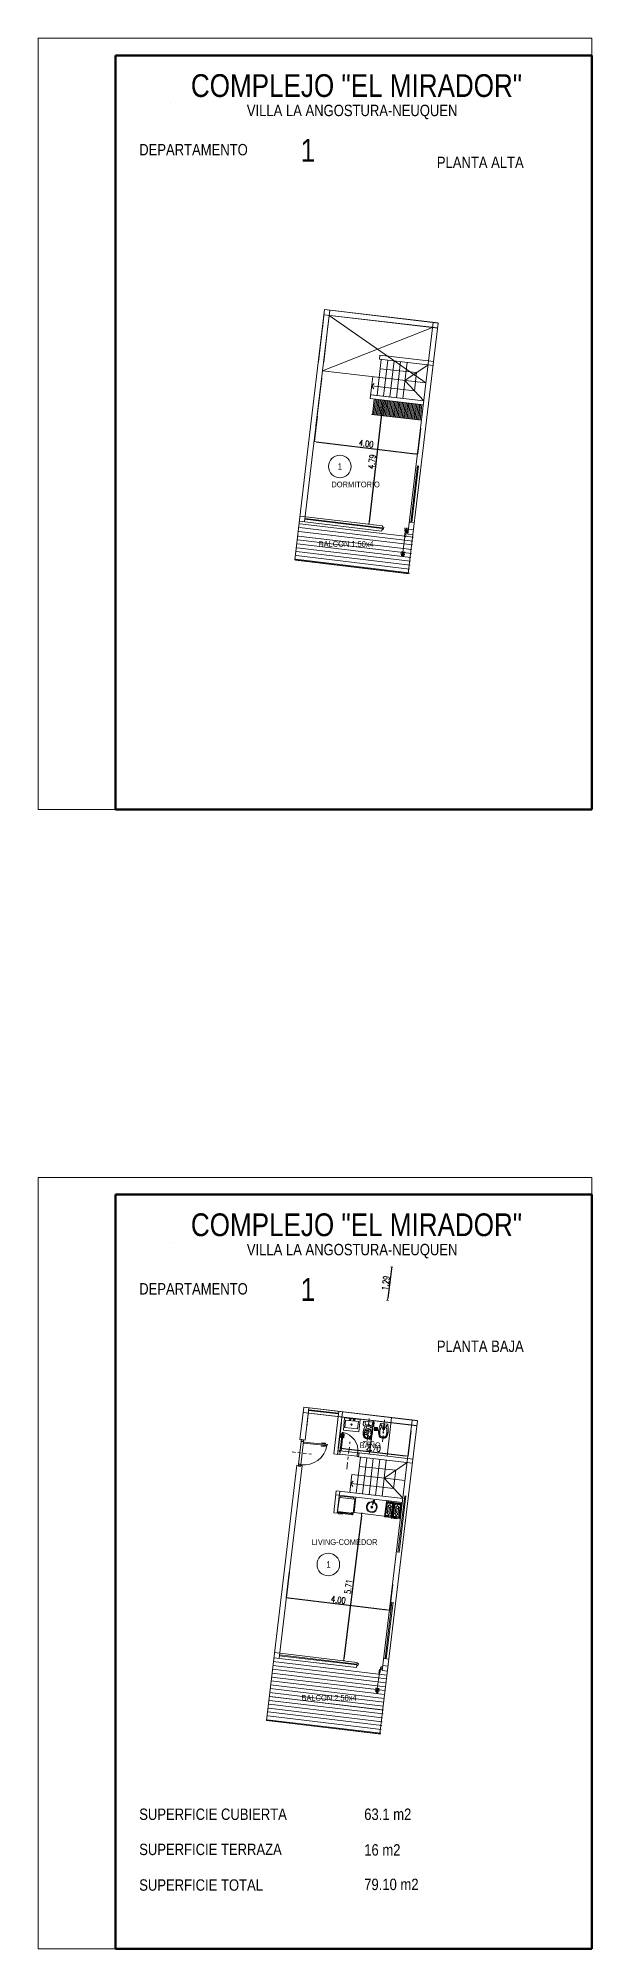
# Model space of a CAD drawing. Header units: millimetres. Extents: x 4525 to 9082, y 179 to 563.
# Drawn here: x 5166.3 to 5187.6, y 489.2 to 562.7 of the extents above; entities that cross this region are included whole.
import ezdxf

# ---------------------------------------------------------------- set-up
doc = ezdxf.new("R2010")
doc.units = ezdxf.units.MM
doc.header["$LTSCALE"] = 100
doc.linetypes.add('ACAD_ISO04W100', pattern=[30, 24, -3, 0, -3])
doc.linetypes.add('DASHDOT2', pattern=[0.5, 0.25, -0.125, 0, -0.125])
doc.layers.get('DEFPOINTS').update_dxf_attribs({"lineweight": 5})
for name, color, linetype, lineweight in [('000-Ejes', 251, 'ACAD_ISO04W100', 5), ('004-Carpinterias', 1, 'Continuous', 18), ('004-Carpinterias Puertas', 1, 'Continuous', 13), ('005-Sanitarios', 1, 'Continuous', 18), ('006-Cotas parciales', 7, 'Continuous', 5), ('A01-Barrido', 250, 'Continuous', 5), ('A01-Carpinterias', 1, 'Continuous', 18), ('E02-Columnas texto', 1, 'Continuous', 9), ('EQ-cocinas', 24, 'Continuous', 18), ('HATCH MUROS', 251, 'Continuous', 9), ('LINEA', 8, 'Continuous', 5), ('SANIT', 12, 'Continuous', 13), ('SANIT-INT', 11, 'Continuous', 5)]:
    doc.layers.add(name, color=color, linetype=linetype, lineweight=lineweight)
doc.layers.add('CONT-MNR', color=47, linetype='Continuous')
doc.styles.add('AREAL', font='ARIALN.TTF')
doc.styles.add('COTAS', font='ROMANS.shx', dxfattribs={"width": 0.7})
doc.dimstyles.new('COTA40', dxfattribs={"dimscale": 0.4, "dimtxt": 0.3, "dimasz": 0.2, "dimexe": 0, "dimexo": 0, "dimgap": 0.09, "dimtad": 1, "dimzin": 0, "dimdsep": 46, "dimtxsty": 'COTAS', "dimblk1": 'COTA_N', "dimblk2": 'COTA_N', "dimsah": 1, "dimcen": 0.1, "dimclrd": 1, "dimclre": 8, "dimclrt": 5, "dimaunit": 1, "dimadec": 3, "dimazin": 0, "dimtfac": 1, "dimtix": 1, "dimtmove": 2, "dimatfit": 3, "dimldrblk": 'COTA_N', "dimfxl": 0, "dimtolj": 1, "dimtzin": 0, "dimarcsym": 0})

msp = doc.modelspace()

# ---------------------------------------------------------------- texts
at = {"style": 'AREAL'}
for s, height, p in [('COMPLEJO "EL MIRADOR"', 0.875, (5172.176, 560.422, -2.75)), ('VILLA LA ANGOSTURA-NEUQUEN', 0.4375, (5174.328, 559.685, -1.375)), ('DEPARTAMENTO ', 0.4375, (5170.188, 558.177, -1.375)), ('1', 0.875, (5176.398, 557.932, -2.75)), ('PLANTA ALTA', 0.4375, (5181.639, 557.687, -1.375)), ('1', 0.25, (5177.829, 546.085, -1.1)), ('DORMITORIO', 0.2188, (5177.581, 545.411, -0.688)), ('BALCON 1.50x4', 0.21875, (5177.091, 543.121, 1.231)), ('COMPLEJO "EL MIRADOR"', 0.875, (5172.176, 516.613, -2.75)), ('VILLA LA ANGOSTURA-NEUQUEN', 0.4375, (5174.328, 515.877, -1.375)), ('DEPARTAMENTO ', 0.4375, (5170.188, 514.368, -1.375)), ('1', 0.875, (5176.398, 514.124, -2.75)), ('PLANTA BAJA', 0.4375, (5181.639, 512.159, -1.375)), ('BAÑO', 0.2188, (5178.665, 508.459, -0.688)), ('LIVING-COMEDOR', 0.21875, (5176.821, 504.737, -0.688)), ('1', 0.25, (5177.389, 503.864, -1.1)), ('BALCON 2.50x4', 0.21875, (5176.431, 498.746, 1.231)), ('SUPERFICIE CUBIERTA', 0.4375, (5170.188, 494.161, -1.375)), ('63.1 m2', 0.4375, (5178.845, 494.161, -1.375)), ('SUPERFICIE TERRAZA', 0.4375, (5170.188, 492.81, -1.375)), ('16 m2', 0.4375, (5178.845, 492.791, -1.375)), ('SUPERFICIE TOTAL', 0.4375, (5170.188, 491.44, -1.375)), ('79.10 m2', 0.4375, (5178.845, 491.465, -1.375))]:
    msp.add_text(s, height=height, dxfattribs=at).set_placement(p)

# ---------------------------------------------------------------- blocks, each defined once
blk = doc.blocks.new('INOD-MONACO-AP-PLANTA-CON-DPTO')
at = {"layer": 'SANIT'}
for p, q in [((-0.188, 0), (0.188, 0)), ((-0.204, -0.015), (-0.204, -0.142)), ((-0.174, -0.172), (-0.197, -0.156)), ((-0.13, -0.179), (-0.156, -0.27)), ((0.127, -0.18), (0.152, -0.27)), ((0.174, -0.172), (0.197, -0.156)), ((0.204, -0.015), (0.204, -0.142))]:
    blk.add_line(p, q, dxfattribs=at)
for points in [[(-0.104, -0.3, 0.02892), (-0.111, -0.31, 0.156998), (-0.133, -0.488, 0.072829), (-0.105, -0.587, 0.204333), (-0.084, -0.607, 0.080392), (-0.002, -0.622)], [(-0.124, -0.609, 0.122968), (-0.091, -0.634, 0.092568), (-0.002, -0.647, 0.093376)], [(-0.002, -0.27, 0.121524), (-0.085, -0.286, 0.060693)], [(-0.002, -0.27, -0.121524), (0.081, -0.286, -0.060693)], [(0.099, -0.3, -0.02892), (0.107, -0.31, -0.156998), (0.129, -0.488, -0.072829), (0.101, -0.587, -0.204333), (0.08, -0.607, -0.080392), (-0.002, -0.622)], [(0.12, -0.609, -0.122968), (0.087, -0.634, -0.092568), (-0.002, -0.647, -0.093376)]]:
    blk.add_lwpolyline(points, format="xyb", dxfattribs=at)
for centre, radius, start, end in [((-0.189, -0.017), 0.0168, 83.45096, 131.91083), ((0.189, -0.017), 0.0168, 48.08917, 96.54904), ((-0.188, -0.015), 0.017, 140.46963, 180), ((-0.188, -0.142), 0.017, 180, 235.49148), ((0.107, -0.415), 0.285, 170.28909, 184.61099), ((0.245, -0.406), 0.422, 184.30141, 206.07105), ((-0.165, -0.158), 0.017, 235.49148, 261.45644), ((0.408, -0.421), 0.583, 165.03562, 174.69818), ((0, 0.94), 1.127, 261.45644, 278.54356), ((-0.025, -0.535), 0.123, 207.5391, 216.66718), ((-0.061, -0.336), 0.0558, 115.82936, 139.74917), ((0.057, -0.336), 0.0558, 40.25083, 64.17064), ((0.021, -0.535), 0.123, 323.33282, 332.4609), ((-0.249, -0.406), 0.422, 333.92895, 356.97887), ((-0.412, -0.421), 0.583, 5.30182, 14.96438), ((0.165, -0.158), 0.017, 278.54356, 304.50852), ((-0.111, -0.415), 0.285, 357.28845, 9.71091), ((0.188, -0.142), 0.017, 304.50852, 0), ((0.188, -0.015), 0.017, 0, 39.53037)]:
    blk.add_arc(centre, radius, start, end, dxfattribs=at)
at = {"layer": 'SANIT-INT'}
for p, q in [((-0.145, 0), (-0.145, -0.067)), ((0.145, 0), (0.145, -0.067)), ((0.002, -0.368), (-0.034, -0.369)), ((0.002, -0.368), (0.037, -0.369))]:
    blk.add_line(p, q, dxfattribs=at)
for points in [[(-0.156, -0.27, 0.058031), (-0.185, -0.429, 0.099768), (-0.142, -0.607, 0.155256), (-0.096, -0.647, 0.093906), (-0.002, -0.66, 0.093906)], [(-0.003, -0.279, 0.08742), (-0.06, -0.286, 0.121524)], [(0.152, -0.27, -0.058031), (0.181, -0.429, -0.099768), (0.138, -0.607, -0.155256), (0.092, -0.647, -0.093906), (-0.002, -0.66, -0.093906)], [(-0.002, -0.279, -0.08742), (0.056, -0.286, -0.121524)]]:
    blk.add_lwpolyline(points, format="xyb", dxfattribs=at)
for centre, radius in [((-0.082, -0.221), 0.00743), ((0, -0.11), 0.02), ((0.078, -0.221), 0.00743)]:
    blk.add_circle(centre, radius, dxfattribs=at)
for centre, radius, start, end in [((-0.075, -0.067), 0.07, 180, 265.7397), ((0.219, -0.443), 0.35, 174.95319, 203.97317), ((0.162, -0.448), 0.293, 156.8405, 172.92028), ((-0.036, -0.358), 0.0764, 108.75085, 160.66582), ((-0.071, -0.572), 0.0321, 203.97317, 250.16689), ((0.005, -0.362), 0.255, 250.16689, 268.55187), ((0, 0.94), 1.08, 265.7397, 274.2603), ((-0.034, -0.374), 0.005, 91.97343, 179.82824), ((0.152, -0.375), 0.191, 179.82824, 196.85929), ((-0.019, -0.427), 0.0118, 196.85929, 200.59082), ((0.002, -0.419), 0.0346, 200.59082, 269.64452), ((-0.009, -0.362), 0.255, 271.44813, 289.83311), ((0.001, -0.419), 0.0346, 270.35548, 339.40918), ((-0.149, -0.375), 0.191, 343.14071, 0.17176), ((0.023, -0.427), 0.0118, 339.40918, 343.14071), ((0.037, -0.374), 0.005, 0.17176, 88.02657), ((0.032, -0.358), 0.0764, 19.33418, 71.24915), ((0.067, -0.572), 0.0321, 289.83311, 336.02683), ((0.075, -0.067), 0.07, 274.2603, 0), ((-0.223, -0.443), 0.35, 336.02683, 5.04681), ((-0.166, -0.448), 0.293, 7.07972, 23.1595)]:
    blk.add_arc(centre, radius, start, end, dxfattribs=at)
blk = doc.blocks.new('BIDE-MONACO-PLANTA')
at = {"layer": 'SANIT'}
blk.add_line((-0.113, 0), (0.113, 0), dxfattribs=at)
for points in [[(-0.14, -0.477), (-0.141, -0.475), (-0.142, -0.472), (-0.143, -0.469), (-0.144, -0.465), (-0.145, -0.462), (-0.146, -0.459), (-0.147, -0.456), (-0.148, -0.452), (-0.149, -0.449), (-0.15, -0.446), (-0.15, -0.443), (-0.151, -0.44), (-0.152, -0.436), (-0.153, -0.433), (-0.154, -0.43), (-0.155, -0.427), (-0.156, -0.423), (-0.156, -0.42), (-0.157, -0.417), (-0.158, -0.414), (-0.159, -0.41), (-0.16, -0.407), (-0.161, -0.404), (-0.161, -0.401), (-0.162, -0.397), (-0.163, -0.394), (-0.164, -0.391), (-0.164, -0.388), (-0.165, -0.385), (-0.166, -0.381), (-0.167, -0.378), (-0.167, -0.375), (-0.168, -0.372), (-0.169, -0.368), (-0.169, -0.365), (-0.17, -0.362), (-0.17, -0.359), (-0.171, -0.356), (-0.172, -0.352), (-0.172, -0.349), (-0.173, -0.346), (-0.173, -0.344)], [(0, -0.541), (-0.044, -0.54), (-0.048, -0.54), (-0.051, -0.539), (-0.054, -0.539), (-0.057, -0.539)], [(0, -0.541), (0.044, -0.54), (0.047, -0.54), (0.051, -0.539), (0.054, -0.539), (0.057, -0.539)], [(0, -0.541), (0, -0.541)], [(0, -0.541), (0, -0.541)], [(0.14, -0.477), (0.141, -0.475), (0.142, -0.472), (0.143, -0.469), (0.144, -0.465), (0.145, -0.462), (0.146, -0.459), (0.147, -0.456), (0.148, -0.453), (0.148, -0.449), (0.149, -0.446), (0.15, -0.443), (0.151, -0.44), (0.152, -0.436), (0.153, -0.433), (0.154, -0.43), (0.154, -0.427), (0.155, -0.423), (0.156, -0.42), (0.157, -0.417), (0.158, -0.414), (0.159, -0.41), (0.16, -0.407), (0.16, -0.404), (0.161, -0.401), (0.162, -0.398), (0.163, -0.394), (0.163, -0.391), (0.164, -0.388), (0.165, -0.385), (0.166, -0.381), (0.166, -0.378), (0.167, -0.375), (0.168, -0.372), (0.168, -0.369), (0.169, -0.365), (0.17, -0.362), (0.17, -0.359), (0.171, -0.356), (0.171, -0.353), (0.172, -0.349), (0.172, -0.346), (0.173, -0.344)]]:
    blk.add_lwpolyline(points, dxfattribs=at)
for centre, radius, start, end in [((-0.113, -0.027), 0.0267, 89.97464, 160.71917), ((0.636, -0.288), 0.82, 160.74454, 172.72153), ((1.187, -0.228), 1.365, 179.12043, 182.20966), ((1.187, -0.221), 1.365, 182.50375, 185.18056), ((-0.022, -0.432), 0.126, 201.05571, 217.12048), ((-0.058, -0.455), 0.0844, 219.51901, 265.07285), ((-0.05, -0.408), 0.131, 263.62645, 267.30394), ((0.05, -0.408), 0.131, 272.6707, 276.34819), ((0.058, -0.455), 0.0844, 274.90179, 320.45563), ((0.113, -0.027), 0.0267, 19.25546, 90), ((0.022, -0.432), 0.126, 322.85415, 338.91893), ((-0.636, -0.288), 0.82, 7.27847, 19.25546), ((-1.187, -0.22), 1.365, 354.79408, 357.47089), ((-0.985, -0.224), 1.163, 357.24238, 1.95876)]:
    blk.add_arc(centre, radius, start, end, dxfattribs=at)
at = {"layer": 'SANIT-INT'}
for points in [[(-0.13, -0.255), (-0.134, -0.281), (-0.134, -0.282), (-0.134, -0.284), (-0.134, -0.285), (-0.134, -0.287), (-0.134, -0.289), (-0.134, -0.291), (-0.134, -0.293), (-0.135, -0.295), (-0.135, -0.297), (-0.135, -0.3), (-0.135, -0.302), (-0.135, -0.305), (-0.135, -0.307), (-0.135, -0.31), (-0.135, -0.313), (-0.135, -0.315), (-0.135, -0.318), (-0.135, -0.32), (-0.135, -0.323), (-0.135, -0.326), (-0.135, -0.328), (-0.135, -0.331), (-0.135, -0.334), (-0.135, -0.336), (-0.135, -0.339), (-0.135, -0.341), (-0.134, -0.344), (-0.134, -0.347), (-0.134, -0.349), (-0.134, -0.352), (-0.134, -0.354), (-0.134, -0.357), (-0.134, -0.36), (-0.134, -0.362), (-0.134, -0.365), (-0.134, -0.367), (-0.133, -0.37), (-0.133, -0.373), (-0.133, -0.375), (-0.133, -0.378), (-0.132, -0.38), (-0.132, -0.383), (-0.132, -0.386), (-0.132, -0.388), (-0.131, -0.391), (-0.131, -0.393), (-0.13, -0.396), (-0.13, -0.399), (-0.13, -0.401), (-0.129, -0.404), (-0.129, -0.406), (-0.128, -0.409), (-0.128, -0.412), (-0.127, -0.414), (-0.127, -0.417), (-0.126, -0.419), (-0.126, -0.422), (-0.125, -0.424), (-0.125, -0.426), (-0.124, -0.429), (-0.124, -0.431), (-0.123, -0.432), (-0.123, -0.434), (-0.122, -0.436), (-0.122, -0.437), (-0.121, -0.439), (-0.121, -0.44), (-0.121, -0.441), (-0.12, -0.443), (-0.12, -0.444), (-0.119, -0.445), (-0.119, -0.447), (-0.118, -0.448), (-0.118, -0.449), (-0.117, -0.451), (-0.117, -0.452), (-0.116, -0.453), (-0.116, -0.454), (-0.115, -0.456), (-0.114, -0.457), (-0.114, -0.458), (-0.113, -0.46), (-0.113, -0.461), (-0.112, -0.462), (-0.111, -0.464), (-0.11, -0.465), (-0.11, -0.466), (-0.109, -0.467), (-0.108, -0.469), (-0.107, -0.47), (-0.107, -0.471), (-0.106, -0.473), (-0.105, -0.474), (-0.104, -0.475), (-0.103, -0.477), (-0.102, -0.478), (-0.101, -0.479), (-0.099, -0.48), (-0.098, -0.482), (-0.097, -0.483), (-0.095, -0.484), (-0.094, -0.486), (-0.092, -0.487), (-0.09, -0.488), (-0.088, -0.49), (-0.085, -0.491), (-0.082, -0.493), (-0.079, -0.494), (-0.075, -0.496), (-0.071, -0.497), (-0.065, -0.499), (-0.064, -0.499)], [(0, -0.122), (-0.013, -0.122), (-0.025, -0.122), (-0.034, -0.123), (-0.042, -0.124), (-0.048, -0.125), (-0.053, -0.125), (-0.057, -0.126), (-0.061, -0.127), (-0.064, -0.128), (-0.067, -0.128), (-0.069, -0.129), (-0.071, -0.13), (-0.073, -0.13), (-0.074, -0.131), (-0.076, -0.132), (-0.077, -0.132), (-0.078, -0.133), (-0.079, -0.134), (-0.08, -0.134), (-0.081, -0.135), (-0.083, -0.136), (-0.083, -0.136), (-0.084, -0.137), (-0.085, -0.138), (-0.086, -0.138), (-0.087, -0.139), (-0.088, -0.14), (-0.088, -0.14), (-0.089, -0.141), (-0.09, -0.142), (-0.091, -0.142), (-0.091, -0.143), (-0.092, -0.143), (-0.092, -0.144), (-0.093, -0.145), (-0.094, -0.146), (-0.094, -0.146), (-0.095, -0.147), (-0.096, -0.148), (-0.097, -0.149), (-0.097, -0.15), (-0.098, -0.151), (-0.099, -0.152), (-0.1, -0.153), (-0.101, -0.155), (-0.102, -0.156), (-0.102, -0.157), (-0.103, -0.158), (-0.104, -0.16), (-0.105, -0.161), (-0.105, -0.162), (-0.106, -0.164), (-0.107, -0.165), (-0.107, -0.166), (-0.108, -0.168), (-0.109, -0.169), (-0.109, -0.17), (-0.11, -0.171), (-0.11, -0.173), (-0.111, -0.174), (-0.112, -0.175), (-0.112, -0.177), (-0.113, -0.178), (-0.113, -0.179), (-0.114, -0.181), (-0.114, -0.182), (-0.115, -0.183), (-0.115, -0.185), (-0.116, -0.186), (-0.116, -0.188), (-0.117, -0.19), (-0.117, -0.191), (-0.118, -0.193), (-0.118, -0.196), (-0.119, -0.198), (-0.12, -0.2), (-0.12, -0.203), (-0.121, -0.205), (-0.121, -0.208), (-0.122, -0.21), (-0.123, -0.213), (-0.123, -0.216), (-0.124, -0.218), (-0.124, -0.221), (-0.125, -0.223), (-0.125, -0.226), (-0.126, -0.229), (-0.126, -0.231), (-0.127, -0.234), (-0.127, -0.236), (-0.128, -0.239), (-0.128, -0.242), (-0.129, -0.244), (-0.129, -0.247), (-0.129, -0.249), (-0.13, -0.252), (-0.13, -0.255), (-0.13, -0.257), (-0.131, -0.26), (-0.131, -0.261)], [(0, -0.55), (-0.008, -0.55), (-0.015, -0.55), (-0.022, -0.549), (-0.027, -0.549), (-0.032, -0.549), (-0.036, -0.549), (-0.04, -0.549), (-0.044, -0.549), (-0.048, -0.549), (-0.051, -0.549), (-0.054, -0.549), (-0.057, -0.549)], [(0, -0.122), (0.013, -0.122), (0.025, -0.122), (0.034, -0.123), (0.042, -0.124), (0.048, -0.125), (0.053, -0.125), (0.057, -0.126), (0.061, -0.127), (0.064, -0.128), (0.067, -0.128), (0.069, -0.129), (0.071, -0.13), (0.073, -0.131), (0.074, -0.131), (0.076, -0.132), (0.077, -0.132), (0.078, -0.133), (0.079, -0.134), (0.08, -0.134), (0.081, -0.135), (0.082, -0.136), (0.083, -0.136), (0.084, -0.137), (0.085, -0.138), (0.086, -0.138), (0.087, -0.139), (0.088, -0.14), (0.088, -0.14), (0.089, -0.141), (0.09, -0.142), (0.09, -0.142), (0.091, -0.143), (0.092, -0.144), (0.092, -0.144), (0.093, -0.145), (0.094, -0.146), (0.094, -0.146), (0.095, -0.147), (0.096, -0.148), (0.097, -0.149), (0.097, -0.15), (0.098, -0.151), (0.099, -0.152), (0.1, -0.153), (0.101, -0.155), (0.101, -0.156), (0.102, -0.157), (0.103, -0.158), (0.104, -0.16), (0.105, -0.161), (0.105, -0.162), (0.106, -0.164), (0.107, -0.165), (0.107, -0.166), (0.108, -0.168), (0.109, -0.169), (0.109, -0.17), (0.11, -0.171), (0.11, -0.173), (0.111, -0.174), (0.112, -0.175), (0.112, -0.177), (0.113, -0.178), (0.113, -0.179), (0.114, -0.181), (0.114, -0.182), (0.115, -0.183), (0.115, -0.185), (0.116, -0.186), (0.116, -0.188), (0.117, -0.19), (0.117, -0.191), (0.118, -0.193), (0.118, -0.196), (0.119, -0.198), (0.12, -0.2), (0.12, -0.203), (0.121, -0.205), (0.121, -0.208), (0.122, -0.211), (0.123, -0.213), (0.123, -0.216), (0.124, -0.218), (0.124, -0.221), (0.125, -0.224), (0.125, -0.226), (0.126, -0.229), (0.126, -0.231), (0.127, -0.234), (0.127, -0.237), (0.128, -0.239), (0.128, -0.242), (0.128, -0.244), (0.129, -0.247), (0.129, -0.25), (0.13, -0.252), (0.13, -0.255), (0.13, -0.257), (0.131, -0.26), (0.131, -0.261)], [(0, -0.55), (0.008, -0.55), (0.015, -0.55), (0.021, -0.549), (0.027, -0.549), (0.032, -0.549), (0.036, -0.549), (0.04, -0.549), (0.044, -0.549), (0.047, -0.549), (0.051, -0.549), (0.054, -0.549), (0.057, -0.549)], [(0.13, -0.255), (0.133, -0.281), (0.134, -0.283), (0.134, -0.284), (0.134, -0.285), (0.134, -0.287), (0.134, -0.289), (0.134, -0.291), (0.134, -0.293), (0.134, -0.295), (0.135, -0.297), (0.135, -0.3), (0.135, -0.302), (0.135, -0.305), (0.135, -0.308), (0.135, -0.31), (0.135, -0.313), (0.135, -0.315), (0.135, -0.318), (0.135, -0.321), (0.135, -0.323), (0.135, -0.326), (0.135, -0.328), (0.135, -0.331), (0.135, -0.334), (0.134, -0.336), (0.134, -0.339), (0.134, -0.341), (0.134, -0.344), (0.134, -0.347), (0.134, -0.349), (0.134, -0.352), (0.134, -0.354), (0.134, -0.357), (0.134, -0.36), (0.134, -0.362), (0.134, -0.365), (0.133, -0.367), (0.133, -0.37), (0.133, -0.373), (0.133, -0.375), (0.133, -0.378), (0.132, -0.38), (0.132, -0.383), (0.132, -0.386), (0.131, -0.388), (0.131, -0.391), (0.131, -0.393), (0.13, -0.396), (0.13, -0.399), (0.129, -0.401), (0.129, -0.404), (0.129, -0.406), (0.128, -0.409), (0.128, -0.412), (0.127, -0.414), (0.127, -0.417), (0.126, -0.419), (0.126, -0.422), (0.125, -0.424), (0.124, -0.426), (0.124, -0.429), (0.123, -0.431), (0.123, -0.433), (0.122, -0.434), (0.122, -0.436), (0.122, -0.437), (0.121, -0.439), (0.121, -0.44), (0.12, -0.442), (0.12, -0.443), (0.119, -0.444), (0.119, -0.445), (0.119, -0.447), (0.118, -0.448), (0.118, -0.449), (0.117, -0.451), (0.117, -0.452), (0.116, -0.453), (0.115, -0.455), (0.115, -0.456), (0.114, -0.457), (0.114, -0.458), (0.113, -0.46), (0.112, -0.461), (0.112, -0.462), (0.111, -0.464), (0.11, -0.465), (0.11, -0.466), (0.109, -0.468), (0.108, -0.469), (0.107, -0.47), (0.106, -0.471), (0.105, -0.473), (0.105, -0.474), (0.104, -0.475), (0.103, -0.477), (0.101, -0.478), (0.1, -0.479), (0.099, -0.481), (0.098, -0.482), (0.097, -0.483), (0.095, -0.484), (0.094, -0.486), (0.092, -0.487), (0.09, -0.488), (0.088, -0.49), (0.085, -0.491), (0.082, -0.493), (0.079, -0.494), (0.075, -0.496), (0.07, -0.497), (0.065, -0.499), (0.063, -0.499)]]:
    blk.add_lwpolyline(points, dxfattribs=at)
for centre, radius in [((-0.097, -0.073), 0.0182), ((0, -0.195), 0.0437), ((0, -0.195), 0.0229), ((0, -0.052), 0.0172), ((0, -0.344), 0.0151), ((0.097, -0.073), 0.0182)]:
    blk.add_circle(centre, radius, dxfattribs=at)
for centre, radius, start, end in [((-0.054, -0.459), 0.0941, 195.06628, 210.97635), ((-0.058, -0.455), 0.0938, 214.58767, 265.07285), ((-0.05, -0.408), 0.141, 263.62645, 267.30394), ((0, -0.277), 0.232, 253.69484, 269.95961), ((0, -0.277), 0.232, 270.01502, 286.27979), ((0.05, -0.408), 0.141, 272.6707, 276.34819), ((0.058, -0.455), 0.0938, 274.90179, 325.38697), ((-0.018, -0.426), 0.174, 331.87077, 340.547)]:
    blk.add_arc(centre, radius, start, end, dxfattribs=at)
for points in [[(-0.178, -0.184), (-0.184, -0.295), (-0.183, -0.316), (-0.179, -0.352), (-0.173, -0.381), (-0.167, -0.407), (-0.157, -0.446), (-0.146, -0.484)], [(0.178, -0.184), (0.184, -0.295), (0.183, -0.316), (0.179, -0.352), (0.173, -0.381), (0.167, -0.407), (0.157, -0.446), (0.146, -0.484)]]:
    blk.add_spline(points, degree=3, dxfattribs=at)
blk = doc.blocks.new('REJILLA')
at = {"layer": 'SANIT-INT', "linetype": 'Continuous'}
for p, q in [((-0.06, -0.06), (-0.06, 0.06)), ((-0.06, 0.06), (0.06, 0.06)), ((-0.06, -0.06), (0.06, 0.06)), ((-0.06, 0.06), (0.06, -0.06)), ((-0.047, 0.016), (-0.047, -0.016)), ((-0.035, 0.036), (-0.035, -0.036)), ((-0.022, 0.045), (-0.022, -0.045)), ((-0.01, 0.049), (-0.01, -0.049)), ((0.003, 0.05), (0.003, -0.05)), ((0.015, 0.048), (0.015, -0.048)), ((0.028, 0.042), (0.028, -0.042)), ((0.04, 0.03), (0.04, -0.03)), ((0.06, 0.06), (0.06, -0.06)), ((0.06, -0.06), (-0.06, -0.06))]:
    blk.add_line(p, q, dxfattribs=at)
for radius in [0.06, 0.05]:
    blk.add_circle((0, 0), radius, dxfattribs=at)
blk = doc.blocks.new('MONACO COMPLETO')
at = {"layer": '000-Ejes', "linetype": 'DASHDOT2', "ltscale": 0.01}
for p, q in [((-0.127, 0.59), (0.765, 0.59)), ((-0.127, 0), (0.765, 0))]:
    blk.add_line(p, q, dxfattribs=at)
at = {"layer": '004-Carpinterias', "ltscale": 0.01, "rotation": 90}
blk.add_blockref('INOD-MONACO-AP-PLANTA-CON-DPTO', (0, 0), dxfattribs=at)
at = {"layer": '005-Sanitarios', "rotation": 90}
blk.add_blockref('REJILLA', (0.25, 0.295), dxfattribs=at)
at = {"layer": 'LINEA', "ltscale": 0.01, "rotation": 90}
blk.add_blockref('BIDE-MONACO-PLANTA', (0.02, 0.59), dxfattribs=at)
blk = doc.blocks.new('PUERTA 0.70 DURLOCK')
at = {"layer": '000-Ejes', "linetype": 'DASHDOT2', "ltscale": 0.01}
blk.add_line((0.38, -0.647), (0.38, 0.407), dxfattribs=at)
at = {"layer": '004-Carpinterias', "linetype": 'Continuous'}
for p, q in [((0.009, 0.675), (-0.009, 0.675)), ((-0.009, 0.535), (-0.009, 0.675)), ((0.009, 0.535), (-0.009, 0.535)), ((0.01, 0.01), (0, 0.01)), ((0, 0), (0, 0.01)), ((0.009, 0.535), (0.009, 0.675)), ((0.03, 0.02), (0.01, 0.02)), ((0.01, 0.01), (0.01, 0.02)), ((0.039, 0.69), (0.029, 0.69)), ((0.029, 0.642), (0.029, 0.69)), ((0.039, 0.642), (0.029, 0.642)), ((0.03, -0.02), (0.03, 0.02)), ((0.081, 0.69), (0.091, 0.69)), ((0.081, 0.642), (0.091, 0.642)), ((0.091, 0.642), (0.091, 0.69)), ((0.111, 0.675), (0.129, 0.675)), ((0.111, 0.535), (0.111, 0.675)), ((0.111, 0.535), (0.129, 0.535)), ((0.129, 0.535), (0.129, 0.675)), ((0.73, 0.02), (0.75, 0.02)), ((0.73, -0.02), (0.73, 0.02)), ((0.75, 0.01), (0.75, 0.02)), ((0.75, 0.01), (0.76, 0.01)), ((0.76, 0), (0.76, 0.01)), ((0, -0.11), (0, -0.1)), ((0, -0.11), (0.01, -0.11)), ((0.01, -0.11), (0.01, -0.12)), ((0.01, -0.12), (0.045, -0.12)), ((0.045, -0.02), (0.03, -0.02)), ((0.045, -0.02), (0.045, -0.12)), ((0.715, -0.02), (0.715, -0.12)), ((0.715, -0.02), (0.73, -0.02)), ((0.75, -0.12), (0.715, -0.12)), ((0.76, -0.11), (0.75, -0.11)), ((0.75, -0.11), (0.75, -0.12)), ((0.76, -0.11), (0.76, -0.1))]:
    blk.add_line(p, q, dxfattribs=at)
at = {"layer": '004-Carpinterias', "ltscale": 0.01, "const_width": 0.02}
for points in [[(0, 0.535), (0, 0.675)], [(0.122, 0.535), (0.12, 0.675)]]:
    blk.add_lwpolyline(points, dxfattribs=at)
at = {"layer": '004-Carpinterias', "linetype": 'Continuous'}
blk.add_lwpolyline([(0.039, 0.729), (0.039, 0.029), (0.081, 0.029), (0.081, 0.729)], close=True, dxfattribs=at)
at = {"layer": 'A01-Barrido', "linetype": 'Continuous'}
for p, q in [((0.73, 0.02), (0.03, 0.02)), ((0.715, -0.11), (0.045, -0.11))]:
    blk.add_line(p, q, dxfattribs=at)
blk.add_circle((0.032, 0.028), 0.0075, dxfattribs=at)
blk.add_arc((0.023, 0.024), 0.707, 359.66564, 85.27469, dxfattribs=at)
blk = doc.blocks.new('PUERTA 1.04 0.90 PT')
at = {"layer": '000-Ejes', "linetype": 'DASHDOT2', "ltscale": 0.005}
blk.add_line((804.584, 1061.02), (803.739, 1061.02), dxfattribs=at)
at = {"layer": '004-Carpinterias', "color": 1, "linetype": 'Continuous'}
for p, q in [((803.266, 1060.606), (803.266, 1060.591)), ((803.281, 1060.606), (803.266, 1060.606)), ((803.266, 1060.606), (803.266, 1060.591)), ((803.281, 1060.633), (803.281, 1060.606)), ((803.331, 1060.633), (803.331, 1060.643)), ((803.379, 1060.643), (803.331, 1060.643)), ((803.331, 1060.591), (803.331, 1060.581)), ((803.379, 1060.581), (803.331, 1060.581)), ((803.486, 1060.681), (803.346, 1060.681)), ((803.346, 1060.663), (803.346, 1060.681)), ((803.486, 1060.663), (803.346, 1060.663)), ((803.346, 1060.561), (803.346, 1060.543)), ((803.486, 1060.561), (803.346, 1060.561)), ((803.486, 1060.543), (803.346, 1060.543)), ((803.379, 1060.633), (803.379, 1060.643)), ((803.379, 1060.591), (803.379, 1060.581)), ((803.486, 1060.663), (803.486, 1060.681)), ((803.486, 1060.561), (803.486, 1060.543))]:
    blk.add_line(p, q, dxfattribs=at)
at = {"layer": '004-Carpinterias', "linetype": 'Continuous'}
for p, q in [((803.266, 1060.591), (804.181, 1060.591)), ((804.181, 1060.633), (803.281, 1060.633))]:
    blk.add_line(p, q, dxfattribs=at)
at = {"layer": '004-Carpinterias', "ltscale": 0.01, "const_width": 0.02}
for points in [[(803.486, 1060.672), (803.346, 1060.672)], [(803.486, 1060.552), (803.346, 1060.552)]]:
    blk.add_lwpolyline(points, dxfattribs=at)
at = {"layer": 'A01-Barrido', "linetype": 'Continuous'}
for p, q in [((804.197, 1061.473), (804.196, 1060.568)), ((804.286, 1060.583), (804.287, 1061.458))]:
    blk.add_line(p, q, dxfattribs=at)
for points in [[(804.181, 1060.578), (804.181, 1060.613), (804.186, 1060.613), (804.186, 1060.58)], [(804.194, 1060.573), (804.226, 1060.573), (804.226, 1060.568), (804.192, 1060.568)]]:
    blk.add_lwpolyline(points, dxfattribs=at)
blk.add_circle((804.186, 1060.573), 0.0075, dxfattribs=at)
blk.add_arc((804.177, 1060.575), 0.898, 88.74842, 176.29809, dxfattribs=at)
at = {"layer": 'A01-Carpinterias', "linetype": 'Continuous'}
for p, q in [((804.197, 1061.473), (804.197, 1061.533)), ((804.197, 1061.533), (804.217, 1061.533)), ((804.237, 1061.473), (804.197, 1061.473)), ((804.217, 1061.528), (804.217, 1061.533)), ((804.217, 1061.528), (804.267, 1061.528)), ((804.237, 1061.458), (804.237, 1061.473)), ((804.237, 1061.458), (804.287, 1061.458)), ((804.267, 1061.533), (804.267, 1061.528)), ((804.267, 1061.533), (804.287, 1061.533)), ((804.287, 1061.533), (804.287, 1061.458)), ((804.287, 1061.533), (804.287, 1061.533)), ((804.181, 1060.591), (804.181, 1060.633)), ((804.196, 1060.568), (804.196, 1060.548)), ((804.236, 1060.568), (804.196, 1060.568)), ((804.196, 1060.548), (804.196, 1060.508)), ((804.196, 1060.548), (804.196, 1060.548)), ((804.196, 1060.508), (804.206, 1060.508)), ((804.196, 1060.508), (804.217, 1060.508)), ((804.217, 1060.513), (804.217, 1060.508)), ((804.217, 1060.513), (804.267, 1060.513)), ((804.236, 1060.583), (804.286, 1060.583)), ((804.236, 1060.583), (804.236, 1060.568)), ((804.267, 1060.508), (804.267, 1060.513)), ((804.267, 1060.508), (804.286, 1060.508)), ((804.286, 1060.508), (804.276, 1060.508)), ((804.286, 1060.508), (804.286, 1060.583))]:
    blk.add_line(p, q, dxfattribs=at)
blk = doc.blocks.new('Hela1')
at = {"layer": 'SANIT'}
for p, q in [((-0.22, 0), (0.22, 0)), ((-0.3, -0.61), (-0.3, -0.06)), ((-0.3, -0.06), (-0.27, -0.06)), ((-0.3, -0.61), (-0.29, -0.61)), ((-0.29, -0.63), (-0.3, -0.63)), ((-0.3, -0.63), (-0.3, -0.66)), ((-0.255, -0.66), (-0.3, -0.66)), ((-0.29, -0.61), (-0.29, -0.63)), ((-0.27, -0.06), (-0.27, -0.05)), ((-0.27, -0.06), (0.27, -0.06)), ((-0.255, -0.69), (-0.255, -0.66)), ((-0.255, -0.69), (-0.105, -0.69)), ((-0.105, -0.69), (-0.105, -0.66)), ((0.3, -0.66), (-0.105, -0.66)), ((0.27, -0.05), (0.27, -0.06)), ((0.27, -0.06), (0.3, -0.06)), ((0.29, -0.61), (0.29, -0.63)), ((0.29, -0.61), (0.3, -0.61)), ((0.3, -0.63), (0.29, -0.63)), ((0.3, -0.06), (0.3, -0.61)), ((0.3, -0.63), (0.3, -0.66))]:
    blk.add_line(p, q, dxfattribs=at)
for centre, start, end in [((-0.22, -0.05), 90, 180), ((0.22, -0.05), 0, 90)]:
    blk.add_arc(centre, 0.05, start, end, dxfattribs=at)
at = {"layer": 'SANIT-INT'}
for p, q in [((-0.29, -0.61), (0.24, -0.61)), ((-0.29, -0.63), (0.26, -0.63)), ((-0.255, -0.66), (-0.105, -0.66)), ((0.24, -0.61), (0.24, -0.585)), ((0.24, -0.585), (0.29, -0.585)), ((0.29, -0.66), (0.24, -0.61)), ((0.29, -0.585), (0.29, -0.61)), ((0.29, -0.63), (0.29, -0.66))]:
    blk.add_line(p, q, dxfattribs=at)
blk = doc.blocks.new('Anaf1')
at = {"layer": 'SANIT', "linetype": 'ByBlock'}
for p, q in [((-0.295, 0), (0.295, 0)), ((-0.295, -0.05), (-0.295, 0)), ((0.295, 0), (0.295, -0.625)), ((-0.295, -0.05), (-0.295, -0.616)), ((-0.295, -0.625), (-0.295, -0.616)), ((-0.035, -0.625), (-0.295, -0.625)), ((-0.286, -0.333), (-0.286, -0.092)), ((-0.286, -0.333), (-0.286, -0.574)), ((-0.266, -0.072), (-0.15, -0.072)), ((-0.266, -0.594), (-0.15, -0.594)), ((-0.034, -0.072), (-0.15, -0.072)), ((-0.034, -0.594), (-0.15, -0.594)), ((-0.035, -0.625), (-0.035, -0.643)), ((-0.035, -0.643), (0.001, -0.643)), ((-0.014, -0.333), (-0.014, -0.092)), ((-0.014, -0.333), (-0.014, -0.574)), ((0.001, -0.643), (0.001, -0.625)), ((0.028, -0.625), (0.001, -0.625)), ((0.014, -0.333), (0.014, -0.092)), ((0.014, -0.333), (0.014, -0.574)), ((0.028, -0.625), (0.028, -0.643)), ((0.028, -0.643), (0.064, -0.643)), ((0.034, -0.072), (0.15, -0.072)), ((0.034, -0.594), (0.15, -0.594)), ((0.064, -0.643), (0.064, -0.625)), ((0.091, -0.625), (0.064, -0.625)), ((0.091, -0.625), (0.091, -0.643)), ((0.091, -0.643), (0.127, -0.643)), ((0.127, -0.643), (0.127, -0.625)), ((0.154, -0.625), (0.127, -0.625)), ((0.266, -0.072), (0.15, -0.072)), ((0.266, -0.594), (0.15, -0.594)), ((0.154, -0.625), (0.154, -0.643)), ((0.154, -0.643), (0.19, -0.643)), ((0.295, -0.625), (0.19, -0.625)), ((0.19, -0.643), (0.19, -0.625)), ((0.286, -0.333), (0.286, -0.092)), ((0.286, -0.333), (0.286, -0.574))]:
    blk.add_line(p, q, dxfattribs=at)
for centre in [(-0.15, -0.203), (-0.15, -0.463), (0.15, -0.203), (0.15, -0.463)]:
    blk.add_circle(centre, 0.046, dxfattribs=at)
for centre, start, end in [((-0.266, -0.092), 90, 180), ((-0.266, -0.574), 180, 270), ((-0.034, -0.092), 0, 90), ((-0.034, -0.574), 270, 0), ((0.034, -0.092), 90, 180), ((0.034, -0.574), 180, 270), ((0.266, -0.092), 0, 90), ((0.266, -0.574), 270, 0)]:
    blk.add_arc(centre, 0.02, start, end, dxfattribs=at)
at = {"layer": 'SANIT-INT'}
for p, q in [((-0.295, -0.032), (0.295, -0.032)), ((-0.295, -0.05), (0.295, -0.05)), ((0.295, -0.616), (-0.295, -0.616)), ((-0.286, -0.203), (-0.19, -0.203)), ((-0.286, -0.463), (-0.19, -0.463)), ((-0.258, -0.333), (-0.258, -0.12)), ((-0.258, -0.333), (-0.258, -0.546)), ((-0.238, -0.1), (-0.15, -0.1)), ((-0.238, -0.566), (-0.15, -0.566)), ((-0.205, -0.203), (-0.205, -0.463)), ((-0.15, -0.072), (-0.15, -0.163)), ((-0.062, -0.1), (-0.15, -0.1)), ((-0.15, -0.243), (-0.15, -0.333)), ((-0.15, -0.423), (-0.15, -0.333)), ((-0.15, -0.594), (-0.15, -0.503)), ((-0.062, -0.566), (-0.15, -0.566)), ((-0.014, -0.203), (-0.11, -0.203)), ((-0.014, -0.463), (-0.11, -0.463)), ((-0.095, -0.203), (-0.095, -0.463)), ((-0.042, -0.333), (-0.042, -0.12)), ((-0.042, -0.333), (-0.042, -0.546)), ((0.001, -0.625), (-0.035, -0.625)), ((0.014, -0.203), (0.11, -0.203)), ((0.014, -0.463), (0.11, -0.463)), ((0.064, -0.625), (0.028, -0.625)), ((0.042, -0.333), (0.042, -0.12)), ((0.042, -0.333), (0.042, -0.546)), ((0.062, -0.1), (0.15, -0.1)), ((0.062, -0.566), (0.15, -0.566)), ((0.127, -0.625), (0.091, -0.625)), ((0.095, -0.203), (0.095, -0.463)), ((0.15, -0.072), (0.15, -0.163)), ((0.237, -0.1), (0.15, -0.1)), ((0.15, -0.243), (0.15, -0.333)), ((0.15, -0.423), (0.15, -0.333)), ((0.15, -0.594), (0.15, -0.503)), ((0.237, -0.566), (0.15, -0.566)), ((0.19, -0.625), (0.154, -0.625)), ((0.286, -0.203), (0.19, -0.203)), ((0.286, -0.463), (0.19, -0.463)), ((0.205, -0.203), (0.205, -0.463)), ((0.258, -0.333), (0.258, -0.12)), ((0.258, -0.333), (0.258, -0.546))]:
    blk.add_line(p, q, dxfattribs=at)
for centre, radius, start, end in [((-0.238, -0.12), 0.02, 90, 180), ((-0.238, -0.546), 0.02, 180, 270), ((-0.15, -0.203), 0.055, 0, 180), ((-0.15, -0.463), 0.055, 180, 0), ((-0.062, -0.12), 0.02, 0, 90), ((-0.062, -0.546), 0.02, 270, 0), ((0.062, -0.12), 0.02, 90, 180), ((0.062, -0.546), 0.02, 180, 270), ((0.15, -0.203), 0.055, 0, 180), ((0.15, -0.463), 0.055, 180, 0), ((0.237, -0.121), 0.0209, 2.40069, 90.39368), ((0.237, -0.545), 0.0209, 269.60632, 357.59931)]:
    blk.add_arc(centre, radius, start, end, dxfattribs=at)
blk = doc.blocks.new('COTA_N')
for p, q in [((-1, 0), (0, 0)), ((0, 0.5), (0, -0.5))]:
    blk.add_line(p, q)
at = {"const_width": 0.065}
blk.add_lwpolyline([(0.14, 0.14), (0.28, 0.28), (0, 0), (-0.14, -0.14), (-0.28, -0.28)], dxfattribs=at)
blk = doc.blocks.new('*D589')
at = {"layer": '006-Cotas parciales', "color": 8, "lineweight": -2, "ltscale": 100}
for p, q in [((5175.963, 503.685), (5175.846, 502.707)), ((5179.934, 503.21), (5179.818, 502.232))]:
    blk.add_line(p, q, dxfattribs=at)
at = {"layer": '006-Cotas parciales', "color": 1, "lineweight": -2, "ltscale": 100}
blk.add_line((5175.925, 502.697), (5179.738, 502.242), dxfattribs=at)
at = {"layer": 'DEFPOINTS', "color": 0, "ltscale": 100}
for p in [(5175.963, 503.685), (5179.934, 503.21), (5179.818, 502.232)]:
    blk.add_point(p, dxfattribs=at)
at = {"layer": '006-Cotas parciales', "color": 1, "lineweight": -2, "ltscale": 100, "xscale": 0.08000000000000003, "yscale": 0.08000000000000002, "zscale": 0.08000000000000007}
for p, rotation in [((5175.846, 502.707), 173.1886111111184), ((5179.818, 502.232), 353.1886111111185)]:
    blk.add_blockref('COTA_N', p, dxfattribs=dict(at, rotation=rotation))
at = {"layer": '006-Cotas parciales', "color": 5, "ltscale": 100, "insert": (5177.85, 502.624), "char_height": 0.12, "attachment_point": 5, "rotation": 353.18861, "style": 'COTAS'}
blk.add_mtext('\\A1;{\\H2x;4.00}', dxfattribs=at)
blk = doc.blocks.new('*D590')
at = {"layer": '006-Cotas parciales', "color": 1, "lineweight": -2, "ltscale": 100}
blk.add_line((5178.734, 505.869), (5178.054, 500.362), dxfattribs=at)
at = {"layer": '006-Cotas parciales', "color": 8, "lineweight": -2, "ltscale": 100}
for p, q in [((5178.781, 505.944), (5178.744, 505.949)), ((5178.081, 500.278), (5178.044, 500.283))]:
    blk.add_line(p, q, dxfattribs=at)
at = {"layer": 'DEFPOINTS', "color": 0, "ltscale": 100}
for p in [(5178.781, 505.944), (5178.044, 500.283), (5178.081, 500.278)]:
    blk.add_point(p, dxfattribs=at)
at = {"layer": '006-Cotas parciales', "color": 1, "lineweight": -2, "ltscale": 100, "yscale": 0.08000000000000002, "zscale": 0.08000000000000007}
for p, xscale, rotation in [((5178.744, 505.949), 0.08, 82.96377081615285), ((5178.044, 500.283), 0.08000000000000002, 262.9637708161529)]:
    blk.add_blockref('COTA_N', p, dxfattribs=dict(at, xscale=xscale, rotation=rotation))
at = {"layer": '006-Cotas parciales', "color": 5, "ltscale": 100, "insert": (5178.239, 503.135), "char_height": 0.12, "attachment_point": 5, "rotation": 82.96377, "style": 'COTAS'}
blk.add_mtext('\\A1;{\\H2x;5.71}', dxfattribs=at)
blk = doc.blocks.new('*D708')
at = {"layer": '006-Cotas parciales', "color": 1, "lineweight": -2, "ltscale": 100}
blk.add_line((5179.193, 509.431), (5179.048, 508.309), dxfattribs=at)
at = {"layer": '006-Cotas parciales', "color": 8, "lineweight": -2, "ltscale": 100}
for p, q in [((5179.206, 509.51), (5179.203, 509.511)), ((5179.041, 508.229), (5179.038, 508.23))]:
    blk.add_line(p, q, dxfattribs=at)
at = {"layer": 'DEFPOINTS', "color": 0, "ltscale": 100}
for p in [(5179.206, 509.51), (5179.038, 508.23), (5179.041, 508.229)]:
    blk.add_point(p, dxfattribs=at)
at = {"layer": '006-Cotas parciales', "color": 1, "lineweight": -2, "ltscale": 100, "xscale": 0.08000000000000002, "yscale": 0.08000000000000002, "zscale": 0.08000000000000007}
for p, rotation in [((5179.203, 509.511), 82.62901079563709), ((5179.038, 508.23), 262.6290107956371)]:
    blk.add_blockref('COTA_N', p, dxfattribs=dict(at, rotation=rotation))
at = {"layer": '006-Cotas parciales', "color": 5, "ltscale": 100, "insert": (5178.966, 508.89), "char_height": 0.12, "attachment_point": 5, "rotation": 82.62901, "style": 'COTAS'}
blk.add_mtext('\\A1;{\\H2x;1.29}', dxfattribs=at)
blk = doc.blocks.new('*D709')
at = {"layer": '006-Cotas parciales', "color": 8, "lineweight": -2, "ltscale": 100}
for p, q in [((5177.963, 509.452), (5177.845, 508.474)), ((5180.641, 509.128), (5180.523, 508.15))]:
    blk.add_line(p, q, dxfattribs=at)
at = {"layer": '006-Cotas parciales', "color": 1, "lineweight": -2, "ltscale": 100}
blk.add_line((5177.925, 508.464), (5180.443, 508.16), dxfattribs=at)
at = {"layer": 'DEFPOINTS', "color": 0, "ltscale": 100}
for p in [(5177.963, 509.452), (5180.641, 509.128), (5180.523, 508.15)]:
    blk.add_point(p, dxfattribs=at)
at = {"layer": '006-Cotas parciales', "color": 1, "lineweight": -2, "ltscale": 100, "yscale": 0.08000000000000002, "zscale": 0.08000000000000007}
for p, xscale, rotation in [((5177.845, 508.474), 0.08000000000000002, 173.1006244848151), ((5180.523, 508.15), 0.08, 353.1006244848152)]:
    blk.add_blockref('COTA_N', p, dxfattribs=dict(at, xscale=xscale, rotation=rotation))
at = {"layer": '006-Cotas parciales', "color": 5, "ltscale": 100, "insert": (5179.203, 508.467), "char_height": 0.12, "attachment_point": 5, "rotation": 353.10062, "style": 'COTAS'}
blk.add_mtext('\\A1;{\\H2x;2.70}', dxfattribs=at)
blk = doc.blocks.new('*D710')
at = {"layer": '006-Cotas parciales', "color": 1, "lineweight": -2, "ltscale": 100}
blk.add_line((5179.9, 515.349), (5179.755, 514.227), dxfattribs=at)
at = {"layer": '006-Cotas parciales', "color": 8, "lineweight": -2, "ltscale": 100}
for p, q in [((5179.913, 515.428), (5179.91, 515.428)), ((5179.748, 514.147), (5179.745, 514.147))]:
    blk.add_line(p, q, dxfattribs=at)
at = {"layer": 'DEFPOINTS', "color": 0, "ltscale": 100}
for p in [(5179.913, 515.428), (5179.745, 514.147), (5179.748, 514.147)]:
    blk.add_point(p, dxfattribs=at)
at = {"layer": '006-Cotas parciales', "color": 1, "lineweight": -2, "ltscale": 100, "xscale": 0.08000000000000002, "yscale": 0.08000000000000002, "zscale": 0.08000000000000007}
for p, rotation in [((5179.91, 515.428), 82.62901079563709), ((5179.745, 514.147), 262.6290107956371)]:
    blk.add_blockref('COTA_N', p, dxfattribs=dict(at, rotation=rotation))
at = {"layer": '006-Cotas parciales', "color": 5, "ltscale": 100, "insert": (5179.673, 514.808), "char_height": 0.12, "attachment_point": 5, "rotation": 82.62901, "style": 'COTAS'}
blk.add_mtext('\\A1;{\\H2x;1.29}', dxfattribs=at)
blk = doc.blocks.new('*D582')
at = {"layer": '006-Cotas parciales', "color": 8, "lineweight": -2, "ltscale": 100}
for p, q in [((5177.033, 548.147), (5176.916, 547.169)), ((5181.005, 547.673), (5180.888, 546.694))]:
    blk.add_line(p, q, dxfattribs=at)
at = {"layer": '006-Cotas parciales', "color": 1, "lineweight": -2, "ltscale": 100}
blk.add_line((5176.995, 547.159), (5180.808, 546.704), dxfattribs=at)
at = {"layer": 'DEFPOINTS', "color": 0, "ltscale": 100}
for p in [(5177.033, 548.147), (5181.005, 547.673), (5180.888, 546.694)]:
    blk.add_point(p, dxfattribs=at)
at = {"layer": '006-Cotas parciales', "color": 1, "lineweight": -2, "ltscale": 100, "xscale": 0.08000000000000003, "yscale": 0.08000000000000002, "zscale": 0.08000000000000007}
for p, rotation in [((5176.916, 547.169), 173.1886111111184), ((5180.888, 546.694), 353.1886111111185)]:
    blk.add_blockref('COTA_N', p, dxfattribs=dict(at, rotation=rotation))
at = {"layer": '006-Cotas parciales', "color": 5, "ltscale": 100, "insert": (5178.92, 547.087), "char_height": 0.12, "attachment_point": 5, "rotation": 353.18861, "style": 'COTAS'}
blk.add_mtext('\\A1;{\\H2x;4.00}', dxfattribs=at)
blk = doc.blocks.new('*D583')
at = {"layer": '006-Cotas parciales', "color": 1, "lineweight": -2, "ltscale": 100}
blk.add_line((5179.564, 548.68), (5179.033, 544.078), dxfattribs=at)
at = {"layer": '006-Cotas parciales', "color": 8, "lineweight": -2, "ltscale": 100}
for p, q in [((5179.574, 548.76), (5179.573, 548.76)), ((5179.024, 543.999), (5179.024, 543.999))]:
    blk.add_line(p, q, dxfattribs=at)
at = {"layer": 'DEFPOINTS', "color": 0, "ltscale": 100}
for p in [(5179.574, 548.76), (5179.024, 543.999), (5179.024, 543.999)]:
    blk.add_point(p, dxfattribs=at)
at = {"layer": '006-Cotas parciales', "color": 1, "lineweight": -2, "ltscale": 100, "xscale": 0.08000000000000002, "yscale": 0.08000000000000002, "zscale": 0.08000000000000007}
for p, rotation in [((5179.573, 548.76), 83.42136823390791), ((5179.024, 543.999), 263.4213682339079)]:
    blk.add_blockref('COTA_N', p, dxfattribs=dict(at, rotation=rotation))
at = {"layer": '006-Cotas parciales', "color": 5, "ltscale": 100, "insert": (5179.143, 546.397), "char_height": 0.12, "attachment_point": 5, "rotation": 83.42137, "style": 'COTAS'}
blk.add_mtext('\\A1;{\\H2x;4.79}', dxfattribs=at)

# ---------------------------------------------------------------- dimensions: what is measured, and where the dimension line sits
at = {"layer": '006-Cotas parciales', "color": 0, "ltscale": 100}
for p1, p2, picture, middle in [((5177.033, 548.147, 1.919), (5181.005, 547.673, 1.919), '*D582', (5178.92, 547.087, 1.919)), ((5177.963, 509.452, 1.919), (5180.641, 509.128, 1.919), '*D709', (5179.203, 508.467, 1.919)), ((5175.963, 503.685, 1.919), (5179.934, 503.21, 1.919), '*D589', (5177.85, 502.624, 1.919))]:
    dim = msp.add_aligned_dim(p1=p1, p2=p2, distance=-0.985, text='{\\H2x;<>}', dimstyle='COTA40', dxfattribs=at)
    dim.commit()
    dim.dimension.update_dxf_attribs({"geometry": picture, "text_midpoint": middle})
at = {"layer": '006-Cotas parciales', "ltscale": 100}
for p1, p2, distance, picture, middle in [((5179.574, 548.76, 1.919), (5179.024, 543.999, 1.919), -0.001, '*D583', (5179.143, 546.397, 1.919)), ((5179.913, 515.428, 1.919), (5179.748, 514.147, 1.919), -0.003, '*D710', (5179.673, 514.808, 1.919)), ((5179.206, 509.51, 1.919), (5179.041, 508.229, 1.919), -0.003, '*D708', (5178.966, 508.89, 1.919)), ((5178.781, 505.944, 1.919), (5178.081, 500.278, 1.919), -0.037, '*D590', (5178.239, 503.135, 1.919))]:
    dim = msp.add_aligned_dim(p1=p1, p2=p2, distance=distance, text='{\\H2x;<>}', dimstyle='COTA40', dxfattribs=at)
    dim.commit()
    dim.dimension.update_dxf_attribs({"geometry": picture, "text_midpoint": middle})

# ---------------------------------------------------------------- linework, layer by layer
at = {"layer": '004-Carpinterias', "color": 1, "linetype": 'Continuous', "extrusion": (0.021024, 0.14442, 0.989293)}
for p, q in [((5180.422, 543.764, 3.969), (5180.415, 543.717, 3.976)), ((5180.431, 543.762, 3.969), (5180.422, 543.764, 3.969)), ((5180.443, 543.842, 3.957), (5180.485, 543.836, 3.957)), ((5180.473, 543.756, 3.969), (5180.483, 543.755, 3.969)), ((5180.483, 543.755, 3.969), (5180.476, 543.708, 3.976)), ((5180.425, 543.715, 3.976), (5180.415, 543.717, 3.976)), ((5180.422, 543.696, 3.979), (5180.449, 543.692, 3.979)), ((5180.449, 543.692, 3.979), (5180.446, 543.677, 3.981)), ((5180.446, 543.677, 3.981), (5180.461, 543.675, 3.981)), ((5180.446, 543.677, 3.981), (5180.461, 543.675, 3.981)), ((5180.466, 543.709, 3.976), (5180.476, 543.708, 3.976)), ((5180.281, 542.844, 3.969), (5180.275, 542.797, 3.976)), ((5180.285, 542.795, 3.976), (5180.275, 542.797, 3.976)), ((5180.291, 542.842, 3.969), (5180.281, 542.844, 3.969)), ((5180.282, 542.776, 3.979), (5180.308, 542.772, 3.979)), ((5180.303, 542.923, 3.957), (5180.345, 542.916, 3.957)), ((5180.311, 542.84, 3.969), (5180.304, 542.793, 3.976)), ((5180.314, 542.792, 3.976), (5180.304, 542.793, 3.976)), ((5180.308, 542.772, 3.979), (5180.306, 542.757, 3.981)), ((5180.306, 542.757, 3.981), (5180.321, 542.755, 3.981)), ((5180.306, 542.757, 3.981), (5180.321, 542.755, 3.981)), ((5180.321, 542.839, 3.969), (5180.311, 542.84, 3.969)), ((5180.311, 542.772, 3.979), (5180.338, 542.768, 3.979)), ((5180.326, 542.789, 3.976), (5180.336, 542.788, 3.976)), ((5180.333, 542.919, 3.957), (5180.374, 542.913, 3.957)), ((5180.333, 542.836, 3.969), (5180.343, 542.835, 3.969)), ((5180.343, 542.835, 3.969), (5180.336, 542.788, 3.976)), ((5180.338, 542.768, 3.979), (5180.336, 542.754, 3.981)), ((5180.336, 542.754, 3.981), (5180.351, 542.751, 3.981)), ((5180.336, 542.754, 3.981), (5180.351, 542.751, 3.981)), ((5180.356, 542.786, 3.976), (5180.366, 542.784, 3.976)), ((5180.363, 542.833, 3.969), (5180.373, 542.831, 3.969)), ((5180.373, 542.831, 3.969), (5180.366, 542.784, 3.976)), ((5179.302, 499.14, 3.969), (5179.295, 499.093, 3.976)), ((5179.305, 499.092, 3.976), (5179.295, 499.093, 3.976)), ((5179.312, 499.139, 3.969), (5179.302, 499.14, 3.969)), ((5179.302, 499.072, 3.979), (5179.329, 499.068, 3.979)), ((5179.323, 499.219, 3.957), (5179.365, 499.213, 3.957)), ((5179.332, 499.137, 3.969), (5179.325, 499.09, 3.976)), ((5179.335, 499.089, 3.976), (5179.325, 499.09, 3.976)), ((5179.329, 499.068, 3.979), (5179.327, 499.054, 3.981)), ((5179.327, 499.054, 3.981), (5179.341, 499.052, 3.981)), ((5179.327, 499.054, 3.981), (5179.341, 499.052, 3.981)), ((5179.342, 499.136, 3.969), (5179.332, 499.137, 3.969)), ((5179.332, 499.069, 3.979), (5179.359, 499.065, 3.979)), ((5179.346, 499.086, 3.976), (5179.356, 499.084, 3.976)), ((5179.353, 499.216, 3.957), (5179.395, 499.21, 3.957)), ((5179.353, 499.133, 3.969), (5179.363, 499.131, 3.969)), ((5179.363, 499.131, 3.969), (5179.356, 499.084, 3.976)), ((5179.359, 499.065, 3.979), (5179.356, 499.051, 3.981)), ((5179.356, 499.051, 3.981), (5179.371, 499.048, 3.981)), ((5179.356, 499.051, 3.981), (5179.371, 499.048, 3.981)), ((5179.376, 499.083, 3.976), (5179.386, 499.081, 3.976)), ((5179.383, 499.13, 3.969), (5179.393, 499.128, 3.969)), ((5179.393, 499.128, 3.969), (5179.386, 499.081, 3.976))]:
    msp.add_line(p, q, dxfattribs=at)
at = {"layer": '004-Carpinterias', "linetype": 'Continuous', "extrusion": (0.021024, 0.14442, 0.989293)}
for p, q in [((5180.443, 543.842, 3.957), (5180.422, 543.696, 3.979)), ((5180.461, 543.675, 3.981), (5180.485, 543.836, 3.957)), ((5180.324, 542.919, 3.957), (5180.409, 543.507, 3.87)), ((5180.41, 543.657, 3.848), (5180.389, 543.51, 3.87)), ((5180.43, 543.504, 3.87), (5180.452, 543.651, 3.848)), ((5180.303, 542.923, 3.957), (5180.282, 542.776, 3.979)), ((5180.333, 542.919, 3.957), (5180.311, 542.772, 3.979)), ((5180.321, 542.755, 3.981), (5180.345, 542.916, 3.957)), ((5180.351, 542.751, 3.981), (5180.374, 542.913, 3.957)), ((5179.344, 499.216, 3.957), (5179.43, 499.804, 3.87)), ((5179.43, 499.953, 3.848), (5179.409, 499.807, 3.87)), ((5179.45, 499.801, 3.87), (5179.472, 499.947, 3.848)), ((5179.323, 499.219, 3.957), (5179.302, 499.072, 3.979)), ((5179.353, 499.216, 3.957), (5179.332, 499.069, 3.979)), ((5179.341, 499.052, 3.981), (5179.365, 499.213, 3.957)), ((5179.371, 499.048, 3.981), (5179.395, 499.21, 3.957))]:
    msp.add_line(p, q, dxfattribs=at)
at = {"layer": '004-Carpinterias', "color": 1, "linetype": 'Continuous'}
for p, q in [((5180.422, 543.696, 3.979), (5180.449, 543.692, 3.979)), ((5180.282, 542.776, 3.979), (5180.308, 542.772, 3.979)), ((5180.311, 542.772, 3.979), (5180.338, 542.768, 3.979)), ((5179.302, 499.072, 3.979), (5179.329, 499.068, 3.979)), ((5179.332, 499.069, 3.979), (5179.359, 499.065, 3.979))]:
    msp.add_line(p, q, dxfattribs=at)
at = {"layer": '004-Carpinterias', "ltscale": 0.01, "const_width": 0.02, "elevation": 3.979}
for points in [[(5180.408, 543.874), (5180.388, 543.736)], [(5180.527, 543.857), (5180.507, 543.719)], [(5180.268, 542.954), (5180.248, 542.816)], [(5180.298, 542.951), (5180.278, 542.812)], [(5180.387, 542.937), (5180.367, 542.799)], [(5180.417, 542.934), (5180.397, 542.795)], [(5179.289, 499.251), (5179.268, 499.113)], [(5179.318, 499.248), (5179.298, 499.109)], [(5179.407, 499.234), (5179.387, 499.095)], [(5179.437, 499.231), (5179.417, 499.092)]]:
    msp.add_lwpolyline(points, dxfattribs=at)
at = {"layer": 'A01-Barrido', "linetype": 'Continuous', "extrusion": (0.021024, 0.14442, 0.989293)}
for centre in [(-5048.103, -1270.246, 189.339), (-5053.429, -1227.322, 183.007)]:
    msp.add_circle(centre, 0.0075, dxfattribs=at)
at = {"layer": 'A01-Carpinterias', "linetype": 'Continuous', "extrusion": (0.021024, 0.14442, 0.989293)}
for p, q in [((5179.537, 543.793, 3.847), (5179.538, 543.803, 3.845)), ((5179.571, 543.788, 3.847), (5179.537, 543.793, 3.847)), ((5179.551, 543.891, 3.832), (5179.549, 543.881, 3.833)), ((5179.551, 543.891, 3.832), (5179.6, 543.884, 3.832)), ((5179.575, 543.818, 3.842), (5179.571, 543.788, 3.847)), ((5179.59, 543.815, 3.842), (5179.575, 543.818, 3.842)), ((5179.59, 543.815, 3.842), (5179.6, 543.884, 3.832)), ((5180.451, 543.69, 1.924), (5180.461, 543.759, 1.914)), ((5180.511, 543.751, 1.914), (5180.461, 543.759, 1.914)), ((5180.496, 543.654, 1.928), (5180.511, 543.751, 1.914)), ((5180.43, 543.504, 3.87), (5180.389, 543.51, 3.87)), ((5180.452, 543.651, 3.848), (5180.41, 543.657, 3.848)), ((5180.451, 543.69, 1.924), (5180.466, 543.688, 1.924)), ((5180.466, 543.688, 1.924), (5180.462, 543.659, 1.928)), ((5180.462, 543.659, 1.928), (5180.496, 543.654, 1.928)), ((5178.557, 500.09, 3.847), (5178.558, 500.1, 3.845)), ((5178.592, 500.085, 3.847), (5178.557, 500.09, 3.847)), ((5178.571, 500.188, 3.832), (5178.57, 500.178, 3.833)), ((5178.571, 500.188, 3.832), (5178.621, 500.181, 3.832)), ((5178.596, 500.114, 3.842), (5178.592, 500.085, 3.847)), ((5178.611, 500.112, 3.842), (5178.596, 500.114, 3.842)), ((5178.611, 500.112, 3.842), (5178.621, 500.181, 3.832)), ((5179.45, 499.801, 3.87), (5179.409, 499.807, 3.87)), ((5179.472, 499.947, 3.848), (5179.43, 499.953, 3.848)), ((5179.472, 499.987, 1.924), (5179.482, 500.055, 1.914)), ((5179.472, 499.987, 1.924), (5179.486, 499.985, 1.924)), ((5179.531, 500.048, 1.914), (5179.482, 500.055, 1.914)), ((5179.486, 499.985, 1.924), (5179.482, 499.955, 1.928)), ((5179.482, 499.955, 1.928), (5179.517, 499.95, 1.928)), ((5179.517, 499.95, 1.928), (5179.531, 500.048, 1.914))]:
    msp.add_line(p, q, dxfattribs=at)
at = {"layer": 'CONT-MNR', "ltscale": 100}
for p, q in [((5171.375, 560.191, -1.005), (5171.375, 560.191, -1.005)), ((5171.375, 516.383, -1.005), (5171.375, 516.383, -1.005))]:
    msp.add_line(p, q, dxfattribs=at)
at = {"layer": 'E02-Columnas texto', "ltscale": 100}
msp.add_line((5179.138, 506.197, 1.919), (5179.139, 506.196, 1.919), dxfattribs=at)
at = {"layer": 'HATCH MUROS', "color": 0, "ltscale": 100}
for p, q in [((5166.301, 562.681), (5187.6, 562.681)), ((5166.301, 562.681), (5166.301, 533.014)), ((5187.6, 562.681), (5187.6, 533.014)), ((5177.321, 552.246, 1.919), (5177.236, 551.512, 1.919)), ((5181.668, 551.54, 1.919), (5177.298, 552.048, 1.919)), ((5181.691, 551.738, 1.919), (5177.321, 552.246, 1.919)), ((5177.52, 552.223, 1.919), (5177.434, 551.489, 1.919)), ((5177.241, 551.557, 1.919), (5177.088, 550.241, 1.919)), ((5177.434, 551.489, 1.919), (5177.287, 550.218, 1.919)), ((5179.499, 550.332, 1.919), (5179.337, 548.942, 1.919)), ((5179.499, 550.332, 1.919), (5179.337, 548.942, 1.919)), ((5179.447, 550.489, 1.919), (5179.43, 550.34, 1.919)), ((5181.501, 550.1, 1.919), (5179.43, 550.34, 1.919)), ((5181.518, 550.249, 1.919), (5179.447, 550.489, 1.919)), ((5177.242, 549.896, 1.919), (5181.221, 549.427, 1.919)), ((5179.17, 549.666, 1.919), (5179.071, 548.821, 1.919)), ((5179.747, 550.303, 1.919), (5179.585, 548.913, 1.919)), ((5179.995, 550.274, 1.919), (5179.834, 548.884, 1.919)), ((5180.244, 550.246, 1.919), (5180.082, 548.855, 1.919)), ((5180.492, 550.217, 1.919), (5180.33, 548.826, 1.919)), ((5180.411, 549.521, 1.919), (5181.302, 550.123, 1.919)), ((5181.141, 548.732, 1.919), (5179.089, 548.97, 1.919)), ((5181.141, 548.732, 1.919), (5179.118, 548.967, 1.919)), ((5180.411, 549.521, 1.919), (5181.141, 548.732, 1.919)), ((5181.123, 548.583, 1.919), (5179.071, 548.821, 1.919)), ((5181.046, 547.988, 1.919), (5179.124, 548.207, 1.919)), ((5179.226, 548.799, 1.919), (5179.158, 548.203, 1.919)), ((5179.275, 548.794, 1.919), (5179.207, 548.198, 1.919)), ((5179.275, 548.794, 1.919), (5179.207, 548.198, 1.919)), ((5179.253, 548.595, 1.919), (5179.207, 548.198, 1.919)), ((5179.325, 548.788, 1.919), (5179.257, 548.192, 1.919)), ((5179.302, 548.589, 1.919), (5179.257, 548.192, 1.919)), ((5179.375, 548.782, 1.919), (5179.307, 548.186, 1.919)), ((5179.352, 548.583, 1.919), (5179.307, 548.186, 1.919)), ((5179.424, 548.777, 1.919), (5179.356, 548.181, 1.919)), ((5179.424, 548.777, 1.919), (5179.356, 548.181, 1.919)), ((5179.474, 548.771, 1.919), (5179.406, 548.175, 1.919)), ((5179.451, 548.572, 1.919), (5179.406, 548.175, 1.919)), ((5179.524, 548.765, 1.919), (5179.456, 548.169, 1.919)), ((5179.501, 548.566, 1.919), (5179.456, 548.169, 1.919)), ((5179.574, 548.76, 1.919), (5179.506, 548.164, 1.919)), ((5179.623, 548.754, 1.919), (5179.555, 548.158, 1.919)), ((5179.673, 548.748, 1.919), (5179.605, 548.152, 1.919)), ((5179.65, 548.549, 1.919), (5179.605, 548.152, 1.919)), ((5179.723, 548.743, 1.919), (5179.655, 548.147, 1.919)), ((5179.772, 548.737, 1.919), (5179.704, 548.141, 1.919)), ((5179.822, 548.731, 1.919), (5179.754, 548.135, 1.919)), ((5179.872, 548.726, 1.919), (5179.804, 548.13, 1.919)), ((5179.849, 548.527, 1.919), (5179.804, 548.13, 1.919)), ((5179.921, 548.72, 1.919), (5179.853, 548.124, 1.919)), ((5179.971, 548.714, 1.919), (5179.903, 548.118, 1.919)), ((5180.021, 548.709, 1.919), (5179.953, 548.113, 1.919)), ((5180.07, 548.703, 1.919), (5180.002, 548.107, 1.919)), ((5180.12, 548.697, 1.919), (5180.052, 548.101, 1.919)), ((5180.097, 548.498, 1.919), (5180.052, 548.101, 1.919)), ((5180.17, 548.692, 1.919), (5180.102, 548.096, 1.919)), ((5180.147, 548.493, 1.919), (5180.102, 548.096, 1.919)), ((5180.219, 548.686, 1.919), (5180.151, 548.09, 1.919)), ((5180.269, 548.68, 1.919), (5180.201, 548.084, 1.919)), ((5180.319, 548.675, 1.919), (5180.251, 548.079, 1.919)), ((5180.296, 548.476, 1.919), (5180.251, 548.079, 1.919)), ((5180.368, 548.669, 1.919), (5180.3, 548.073, 1.919)), ((5180.418, 548.663, 1.919), (5180.35, 548.067, 1.919)), ((5180.468, 548.658, 1.919), (5180.4, 548.062, 1.919)), ((5180.517, 548.652, 1.919), (5180.449, 548.056, 1.919)), ((5180.495, 548.453, 1.919), (5180.449, 548.056, 1.919)), ((5180.567, 548.646, 1.919), (5180.499, 548.05, 1.919)), ((5180.617, 548.641, 1.919), (5180.549, 548.045, 1.919)), ((5180.666, 548.635, 1.919), (5180.598, 548.039, 1.919)), ((5180.716, 548.629, 1.919), (5180.648, 548.033, 1.919)), ((5180.693, 548.43, 1.919), (5180.648, 548.033, 1.919)), ((5180.766, 548.624, 1.919), (5180.698, 548.028, 1.919)), ((5180.815, 548.618, 1.919), (5180.747, 548.022, 1.919)), ((5180.865, 548.612, 1.919), (5180.797, 548.016, 1.919)), ((5180.915, 548.607, 1.919), (5180.847, 548.011, 1.919)), ((5180.892, 548.408, 1.919), (5180.847, 548.011, 1.919)), ((5180.965, 548.601, 1.919), (5180.896, 548.005, 1.919)), ((5181.014, 548.595, 1.919), (5180.946, 547.999, 1.919)), ((5181.064, 548.59, 1.919), (5180.996, 547.994, 1.919)), ((5181.091, 548.385, 1.919), (5181.046, 547.988, 1.919)), ((5179.525, 543.725, 1.919), (5179.549, 543.923, 1.919)), ((5180.519, 543.606, 1.919), (5180.543, 543.805, 1.919)), ((5180.774, 544.051, 1.919), (5180.575, 544.075, 1.919)), ((5176.31, 543.535, 1.919), (5180.68, 543.013, 1.919)), ((5176.31, 543.535, 1.919), (5180.68, 543.013, 1.919)), ((5176.311, 543.535, 1.919), (5180.68, 543.013, 1.919)), ((5180.68, 543.013, 1.919), (5176.311, 543.535, 1.919)), ((5180.68, 543.013, 1.919), (5176.311, 543.535, 1.919)), ((5176.312, 543.535, 1.919), (5180.682, 543.013, 1.919)), ((5176.312, 543.535, 1.919), (5180.682, 543.013, 1.919)), ((5180.682, 543.013, 1.919), (5176.313, 543.535, 1.919)), ((5180.682, 543.013, 1.919), (5176.313, 543.535, 1.919)), ((5176.2, 542.611, 1.919), (5180.569, 542.089, 1.919)), ((5180.569, 542.089, 1.919), (5176.2, 542.611, 1.919)), ((5176.2, 542.611, 1.919), (5180.569, 542.089, 1.919)), ((5180.569, 542.089, 1.919), (5176.2, 542.611, 1.919)), ((5176.2, 542.611, 1.919), (5180.569, 542.089, 1.919)), ((5176.202, 542.611, 1.919), (5180.572, 542.089, 1.919)), ((5176.202, 542.611, 1.919), (5180.572, 542.089, 1.919)), ((5180.572, 542.089, 1.919), (5176.203, 542.611, 1.919)), ((5180.572, 542.089, 1.919), (5176.203, 542.611, 1.919)), ((5187.6, 533.014), (5166.301, 533.014)), ((5166.301, 518.873), (5187.6, 518.873)), ((5166.301, 518.873), (5166.301, 489.206)), ((5187.6, 518.873), (5187.6, 489.206)), ((5176.519, 510.032, 1.919), (5176.434, 509.298, 1.919)), ((5180.89, 509.525, 1.919), (5176.519, 510.032, 1.919)), ((5176.718, 510.009, 1.919), (5176.633, 509.275, 1.919)), ((5180.866, 509.326, 1.919), (5176.496, 509.834, 1.919)), ((5177.862, 509.876, 1.919), (5177.671, 508.238, 1.919)), ((5178.011, 509.859, 1.919), (5177.82, 508.22, 1.919)), ((5179.723, 508.15, 1.919), (5179.896, 509.64, 1.919)), ((5176.57, 508.771, 1.919), (5176.368, 508.795, 1.919)), ((5176.452, 507.778, 1.919), (5176.253, 507.801, 1.919)), ((5177.82, 508.22, 1.919), (5177.671, 508.238, 1.919)), ((5178.697, 508.118, 1.919), (5178.535, 506.728, 1.919)), ((5178.697, 508.118, 1.919), (5178.535, 506.728, 1.919)), ((5178.646, 508.275, 1.919), (5178.628, 508.126, 1.919)), ((5180.699, 507.886, 1.919), (5178.628, 508.126, 1.919)), ((5180.716, 508.035, 1.919), (5178.646, 508.275, 1.919)), ((5178.945, 508.089, 1.919), (5178.784, 506.699, 1.919)), ((5179.194, 508.061, 1.919), (5179.032, 506.67, 1.919)), ((5179.442, 508.032, 1.919), (5179.28, 506.641, 1.919)), ((5179.69, 508.003, 1.919), (5179.529, 506.612, 1.919)), ((5179.609, 507.308, 1.919), (5180.5, 507.909, 1.919)), ((5178.368, 507.452, 1.919), (5178.287, 506.757, 1.919)), ((5178.368, 507.452, 1.919), (5180.42, 507.213, 1.919)), ((5179.609, 507.308, 1.919), (5180.339, 506.518, 1.919)), ((5177.673, 505.975, 1.919), (5177.771, 506.817, 1.919)), ((5180.322, 506.369, 1.919), (5177.754, 506.668, 1.919)), ((5180.339, 506.518, 1.919), (5177.771, 506.817, 1.919)), ((5177.902, 506.801, 1.919), (5177.804, 505.96, 1.919)), ((5180.339, 506.518, 1.919), (5178.316, 506.753, 1.919)), ((5178.525, 506.578, 1.919), (5178.456, 505.982, 1.919)), ((5177.804, 505.96, 1.919), (5177.673, 505.975, 1.919)), ((5180.252, 505.773, 1.919), (5178.456, 505.982, 1.919)), ((5179.794, 500.348, 1.919), (5179.595, 500.371, 1.919)), ((5178.546, 500.022, 1.919), (5178.569, 500.22, 1.919)), ((5179.539, 499.903, 1.919), (5179.563, 500.101, 1.919)), ((5175.22, 498.908, 1.919), (5179.59, 498.386, 1.919)), ((5175.22, 498.908, 1.919), (5179.59, 498.386, 1.919)), ((5175.221, 498.908, 1.919), (5179.59, 498.386, 1.919)), ((5179.59, 498.386, 1.919), (5175.221, 498.908, 1.919)), ((5179.59, 498.386, 1.919), (5175.221, 498.908, 1.919)), ((5175.222, 498.908, 1.919), (5179.592, 498.386, 1.919)), ((5175.222, 498.908, 1.919), (5179.592, 498.386, 1.919)), ((5179.592, 498.386, 1.919), (5175.223, 498.908, 1.919)), ((5179.592, 498.386, 1.919), (5175.223, 498.908, 1.919)), ((5175.11, 497.985, 1.919), (5179.48, 497.463, 1.919)), ((5175.11, 497.985, 1.919), (5179.48, 497.463, 1.919)), ((5175.111, 497.985, 1.919), (5179.48, 497.463, 1.919)), ((5179.48, 497.463, 1.919), (5175.111, 497.985, 1.919)), ((5179.48, 497.463, 1.919), (5175.111, 497.985, 1.919)), ((5175.112, 497.985, 1.919), (5179.482, 497.463, 1.919)), ((5175.112, 497.985, 1.919), (5179.482, 497.463, 1.919)), ((5179.482, 497.463, 1.919), (5175.113, 497.985, 1.919)), ((5179.482, 497.463, 1.919), (5175.113, 497.985, 1.919)), ((5187.6, 489.206), (5166.301, 489.206))]:
    msp.add_line(p, q, dxfattribs=at)
at = {"layer": 'HATCH MUROS', "color": 0, "lineweight": 50, "ltscale": 100}
for p, q in [((5169.278, 562.019), (5187.6, 562.019)), ((5169.278, 562.019), (5169.278, 533.014)), ((5187.6, 562.019), (5187.6, 533.014)), ((5187.6, 533.014), (5169.278, 533.014)), ((5169.278, 518.211), (5187.6, 518.211)), ((5169.278, 518.211), (5169.278, 489.206)), ((5187.6, 518.211), (5187.6, 489.206)), ((5187.6, 489.206), (5169.278, 489.206))]:
    msp.add_line(p, q, dxfattribs=at)
at = {"layer": 'HATCH MUROS', "color": 0, "linetype": 'ByBlock', "ltscale": 100}
for p, q in [((5177.321, 552.246, 1.919), (5176.642, 546.557, 1.919)), ((5177.52, 552.223, 1.919), (5176.988, 547.775, 1.919)), ((5177.297, 552.048, 1.919), (5181.666, 551.526, 1.919)), ((5177.321, 552.246, 1.919), (5181.69, 551.725, 1.919)), ((5177.496, 552.024, 1.919), (5181.214, 549.428, 1.919)), ((5177.242, 549.896, 1.919), (5181.468, 551.55, 1.919)), ((5181.491, 551.748, 1.919), (5181.339, 550.475, 1.919)), ((5181.69, 551.725, 1.919), (5181.538, 550.451, 1.919)), ((5181.339, 550.475, 1.919), (5180.519, 543.606, 1.919)), ((5181.538, 550.451, 1.919), (5180.54, 542.093, 1.919)), ((5177.208, 549.612, 1.919), (5176.858, 546.682, 1.919)), ((5176.858, 546.682, 1.919), (5176.547, 544.081, 1.919)), ((5176.642, 546.557, 1.919), (5176.173, 542.615, 1.919)), ((5176.351, 544.104, 1.919), (5179.525, 543.725, 1.919)), ((5176.351, 544.104, 1.919), (5179.525, 543.725, 1.919)), ((5176.374, 544.303, 1.919), (5179.549, 543.923, 1.919)), ((5180.543, 543.805, 1.919), (5180.741, 543.781, 1.919)), ((5180.519, 543.606, 1.919), (5180.718, 543.582, 1.919)), ((5176.173, 542.615, 1.919), (5180.54, 542.093, 1.919)), ((5176.519, 510.032, 1.919), (5176.371, 508.794, 1.919)), ((5176.519, 510.032, 1.919), (5180.888, 509.511, 1.919)), ((5176.718, 510.009, 1.919), (5176.57, 508.771, 1.919)), ((5176.496, 509.834, 1.919), (5180.865, 509.312, 1.919)), ((5180.69, 509.534, 1.919), (5180.538, 508.261, 1.919)), ((5180.888, 509.511, 1.919), (5180.736, 508.237, 1.919)), ((5176.253, 507.801, 1.919), (5175.84, 504.343, 1.919)), ((5176.452, 507.778, 1.919), (5176.056, 504.468, 1.919)), ((5180.736, 508.237, 1.919), (5179.45, 497.467, 1.919)), ((5180.538, 508.261, 1.919), (5179.539, 499.903, 1.919)), ((5175.84, 504.343, 1.919), (5175.081, 497.988, 1.919)), ((5176.056, 504.468, 1.919), (5175.568, 500.377, 1.919)), ((5175.371, 500.401, 1.919), (5178.546, 500.022, 1.919)), ((5175.395, 500.599, 1.919), (5178.569, 500.22, 1.919)), ((5179.539, 499.903, 1.919), (5179.738, 499.879, 1.919)), ((5179.563, 500.101, 1.919), (5179.762, 500.078, 1.919))]:
    msp.add_line(p, q, dxfattribs=at)
at = {"layer": 'HATCH MUROS', "color": 2, "ltscale": 100}
for p, q in [((5179.457, 549.972, 1.919), (5180.857, 549.822, 1.919)), ((5180.857, 549.822, 1.919), (5180.776, 549.127, 1.919)), ((5179.129, 549.318, 1.919), (5179.224, 549.4, 1.919)), ((5180.776, 549.127, 1.919), (5179.129, 549.318, 1.919)), ((5179.208, 549.199, 1.919), (5179.129, 549.318, 1.919)), ((5178.655, 507.758, 1.919), (5180.055, 507.608, 1.919)), ((5178.327, 507.104, 1.919), (5178.423, 507.186, 1.919)), ((5179.974, 506.913, 1.919), (5178.327, 507.104, 1.919)), ((5178.406, 506.985, 1.919), (5178.327, 507.104, 1.919)), ((5180.055, 507.608, 1.919), (5179.974, 506.913, 1.919))]:
    msp.add_line(p, q, dxfattribs=at)
at = {"layer": 'HATCH MUROS', "color": 3, "ltscale": 100}
for p, q in [((5180.892, 546.234, 1.919), (5180.633, 544.059, 1.919)), ((5180.934, 546.238, 1.919), (5180.674, 544.063, 1.919)), ((5179.537, 543.824, 1.919), (5176.557, 544.18, 1.919)), ((5179.541, 543.857, 1.919), (5176.575, 544.211, 1.919)), ((5177.852, 509.795, 1.919), (5176.709, 509.928, 1.919)), ((5177.854, 509.807, 1.919), (5176.71, 509.939, 1.919)), ((5177.85, 509.774, 1.919), (5176.706, 509.907, 1.919)), ((5180.401, 506.62, 1.919), (5180.141, 504.445, 1.919)), ((5180.443, 506.624, 1.919), (5180.183, 504.449, 1.919)), ((5179.913, 502.531, 1.919), (5179.653, 500.356, 1.919)), ((5179.954, 502.534, 1.919), (5179.695, 500.36, 1.919)), ((5178.557, 500.121, 1.919), (5175.577, 500.477, 1.919)), ((5178.561, 500.153, 1.919), (5175.595, 500.508, 1.919))]:
    msp.add_line(p, q, dxfattribs=at)
at = {"layer": 'HATCH MUROS', "color": 4, "ltscale": 100}
for p, q in [((5180.719, 543.341, 1.919), (5176.348, 543.863, 1.919)), ((5180.737, 543.489, 1.919), (5176.366, 544.012, 1.919)), ((5180.626, 542.566, 1.919), (5176.255, 543.088, 1.919)), ((5180.644, 542.715, 1.919), (5176.273, 543.237, 1.919)), ((5180.662, 542.864, 1.919), (5176.291, 543.386, 1.919)), ((5180.68, 543.013, 1.919), (5176.309, 543.535, 1.919)), ((5180.68, 543.013, 1.919), (5176.309, 543.535, 1.919)), ((5180.682, 543.013, 1.919), (5176.311, 543.535, 1.919)), ((5180.701, 543.192, 1.919), (5176.33, 543.714, 1.919)), ((5180.569, 542.089, 1.919), (5176.198, 542.612, 1.919)), ((5180.572, 542.089, 1.919), (5176.201, 542.612, 1.919)), ((5180.573, 542.119, 1.919), (5176.202, 542.641, 1.919)), ((5180.575, 542.119, 1.919), (5176.204, 542.641, 1.919)), ((5180.591, 542.268, 1.919), (5176.22, 542.79, 1.919)), ((5180.609, 542.417, 1.919), (5176.238, 542.939, 1.919)), ((5179.647, 499.135, 1.919), (5175.276, 499.657, 1.919)), ((5179.665, 499.284, 1.919), (5175.294, 499.806, 1.919)), ((5179.665, 499.284, 1.919), (5175.294, 499.806, 1.919)), ((5179.683, 499.433, 1.919), (5175.312, 499.955, 1.919)), ((5179.7, 499.582, 1.919), (5175.329, 500.104, 1.919)), ((5179.718, 499.731, 1.919), (5175.347, 500.253, 1.919)), ((5179.558, 498.39, 1.919), (5175.187, 498.912, 1.919)), ((5179.576, 498.539, 1.919), (5175.205, 499.061, 1.919)), ((5179.59, 498.386, 1.919), (5175.219, 498.909, 1.919)), ((5179.59, 498.386, 1.919), (5175.219, 498.909, 1.919)), ((5179.592, 498.386, 1.919), (5175.221, 498.909, 1.919)), ((5179.594, 498.688, 1.919), (5175.223, 499.21, 1.919)), ((5179.611, 498.837, 1.919), (5175.24, 499.359, 1.919)), ((5179.629, 498.986, 1.919), (5175.258, 499.508, 1.919)), ((5179.501, 497.642, 1.919), (5175.13, 498.164, 1.919)), ((5179.519, 497.791, 1.919), (5175.148, 498.313, 1.919)), ((5179.536, 497.94, 1.919), (5175.165, 498.462, 1.919)), ((5179.554, 498.089, 1.919), (5175.183, 498.611, 1.919)), ((5179.572, 498.238, 1.919), (5175.201, 498.76, 1.919)), ((5179.48, 497.463, 1.919), (5175.109, 497.985, 1.919)), ((5179.482, 497.463, 1.919), (5175.111, 497.985, 1.919)), ((5179.483, 497.493, 1.919), (5175.112, 498.015, 1.919)), ((5179.485, 497.493, 1.919), (5175.114, 498.015, 1.919))]:
    msp.add_line(p, q, dxfattribs=at)
at = {"layer": 'HATCH MUROS', "color": 0, "linetype": 'ByBlock', "ltscale": 100, "elevation": 1.919}
msp.add_lwpolyline([(5175.081, 497.988), (5179.45, 497.467), (5179.45, 497.467)], dxfattribs=at)
at = {"layer": 'HATCH MUROS', "color": 0, "ltscale": 100}
for centre in [(5177.903, 546.208), (5177.463, 503.987)]:
    msp.add_circle(centre, 0.435, dxfattribs=at)
at = {"layer": 'SANIT', "ltscale": 0.01, "extrusion": (0.009322, -0.000955385, 0.999956)}
for p, q in [((5178.323, 509.561, 1.919), (5178.322, 509.551, 1.919)), ((5178.428, 509.55, 1.919), (5178.427, 509.54, 1.919)), ((5178.427, 509.54, 1.919), (5178.501, 509.533, 1.919)), ((5178.502, 509.543, 1.919), (5178.428, 509.55, 1.919)), ((5178.501, 509.533, 1.919), (5178.502, 509.543, 1.919))]:
    msp.add_line(p, q, dxfattribs=at)
at = {"layer": 'SANIT', "ltscale": 0.01, "elevation": 1.919}
msp.add_lwpolyline([(5178.688, 509.558), (5178.091, 509.619), (5178.043, 509.147), (5178.64, 509.086)], close=True, dxfattribs=at)
at = {"layer": 'SANIT', "ltscale": 100, "elevation": 1.919}
msp.add_lwpolyline([(5179.214, 506.409), (5179.194, 506.347, -0.414214), (5179.187, 506.344, -0.414214), (5179.184, 506.351), (5179.205, 506.412)], format="xyb", dxfattribs=at)
at = {"layer": 'SANIT', "ltscale": 100}
msp.add_circle((5179.216, 506.429, 1.919), 0.02, dxfattribs=at)
msp.add_arc((5179.136, 506.192, 1.919), 0.21, 74.24483, 68.78602, dxfattribs=at)
at = {"layer": 'SANIT-INT', "elevation": 1.919}
msp.add_lwpolyline([(5178.36, 509.506), (5178.122, 509.53), (5178.093, 509.249), (5178.59, 509.198), (5178.619, 509.479), (5178.38, 509.504)], dxfattribs=at)
at = {"layer": 'SANIT-INT', "ltscale": 100, "elevation": 1.919}
msp.add_lwpolyline([(5179.22, 506.409), (5179.181, 506.293, -0.414214), (5179.168, 506.287), (5179.168, 506.287, -0.414214), (5179.162, 506.299), (5179.201, 506.416)], format="xyb", dxfattribs=at)
for points in [[(5179.103, 506.195), (5179.103, 506.19, 0.466045), (5179.105, 506.188), (5179.129, 506.19, 0.839834), (5179.129, 506.194), (5179.105, 506.197, 0.466045)], [(5179.108, 506.175), (5179.111, 506.17, 0.466045), (5179.114, 506.17), (5179.132, 506.186, 0.839834), (5179.13, 506.189), (5179.108, 506.178, 0.466045)], [(5179.111, 506.214), (5179.108, 506.21, 0.466045), (5179.109, 506.207), (5179.13, 506.195, 0.839834), (5179.132, 506.198), (5179.114, 506.214, 0.466045)], [(5179.129, 506.225), (5179.124, 506.223, 0.466045), (5179.123, 506.22), (5179.132, 506.198, 0.839834), (5179.136, 506.199), (5179.131, 506.223, 0.466045)], [(5179.123, 506.161), (5179.128, 506.159, 0.466045), (5179.131, 506.161), (5179.136, 506.185, 0.839834), (5179.132, 506.186), (5179.122, 506.164, 0.466045)], [(5179.15, 506.223), (5179.145, 506.225, 0.466045), (5179.142, 506.223), (5179.137, 506.199, 0.839834), (5179.141, 506.198), (5179.151, 506.22, 0.466045)], [(5179.144, 506.159), (5179.149, 506.161, 0.466045), (5179.15, 506.164), (5179.14, 506.186, 0.839834), (5179.137, 506.185), (5179.141, 506.161, 0.466045)], [(5179.165, 506.209), (5179.162, 506.214, 0.466045), (5179.159, 506.214), (5179.141, 506.198, 0.839834), (5179.143, 506.194), (5179.164, 506.206, 0.466045)], [(5179.162, 506.17), (5179.165, 506.174, 0.466045), (5179.164, 506.177), (5179.143, 506.189, 0.839834), (5179.141, 506.186), (5179.159, 506.17, 0.466045)], [(5179.17, 506.189), (5179.17, 506.194, 0.466045), (5179.168, 506.196), (5179.143, 506.194, 0.839834), (5179.143, 506.19), (5179.168, 506.187, 0.466045)]]:
    msp.add_lwpolyline(points, format="xyb", close=True, dxfattribs=at)
at = {"layer": 'SANIT-INT', "extrusion": (0.009322, -0.000955385, 0.999956)}
msp.add_circle((5178.113, 509.412, 49.704), 0.025, dxfattribs=at)
at = {"layer": 'SANIT-INT', "ltscale": 100}
for radius in [0.0345, 0.005]:
    msp.add_circle((5179.136, 506.192, 1.919), radius, dxfattribs=at)
at = {"layer": 'SANIT-INT', "extrusion": (0.009322, -0.000955385, 0.999956)}
for centre, radius, start, end in [((5178.058, 509.606, 49.704), 0.0275, 184.62428, 163.67292), ((5178.058, 509.606, 49.704), 0.0175, 190.75015, 337.54705), ((5178.058, 509.606, 49.704), 0.0175, 10.75015, 157.54705), ((5178.207, 509.591, 49.705), 0.0275, 4.62428, 343.67292), ((5178.207, 509.591, 49.705), 0.0175, 190.75015, 337.54705), ((5178.207, 509.591, 49.705), 0.0175, 10.75015, 157.54705)]:
    msp.add_arc(centre, radius, start, end, dxfattribs=at)
at = {"layer": 'SANIT-INT', "ltscale": 100}
for centre, radius, start, end in [((5179.136, 506.192, 1.919), 0.185, 74.614, 68.41685), ((5179.216, 506.429, 1.919), 0.025, 275.0936, 227.93725)]:
    msp.add_arc(centre, radius, start, end, dxfattribs=at)

# ---------------------------------------------------------------- block references
at = {"layer": '004-Carpinterias', "rotation": 353.2495000787885}
msp.add_blockref('PUERTA 0.70 DURLOCK', (5177.871, 508.343, 1.919), dxfattribs=at)
at = {"layer": '004-Carpinterias Puertas', "rotation": 173.961658199627}
msp.add_blockref('PUERTA 1.04 0.90 PT', (6087.805, 1478.807, 1.919), dxfattribs=at)
at = {"layer": '005-Sanitarios', "rotation": 264.4042954950811}
msp.add_blockref('MONACO COMPLETO', (5179.026, 509.475, 1.919), dxfattribs=at)
at = {"layer": 'EQ-cocinas', "extrusion": (0.018562, 0.144757, 0.989293), "rotation": 180.0000046815758}
msp.add_blockref('Hela1', (-5071.708, -1148.373, 171.252), dxfattribs=at)
at = {"layer": 'EQ-cocinas', "rotation": 352.5954785733493}
msp.add_blockref('Anaf1', (5179.995, 506.406, 1.919), dxfattribs=at)

msp.set_redraw_order([(e.dxf.handle, doc.entitydb.next_handle()) for e in msp.query("TEXT MTEXT ATTDEF DIMENSION ARC_DIMENSION")])  # texts and dimensions are drawn at this point

doc.saveas('drawing.dxf')
